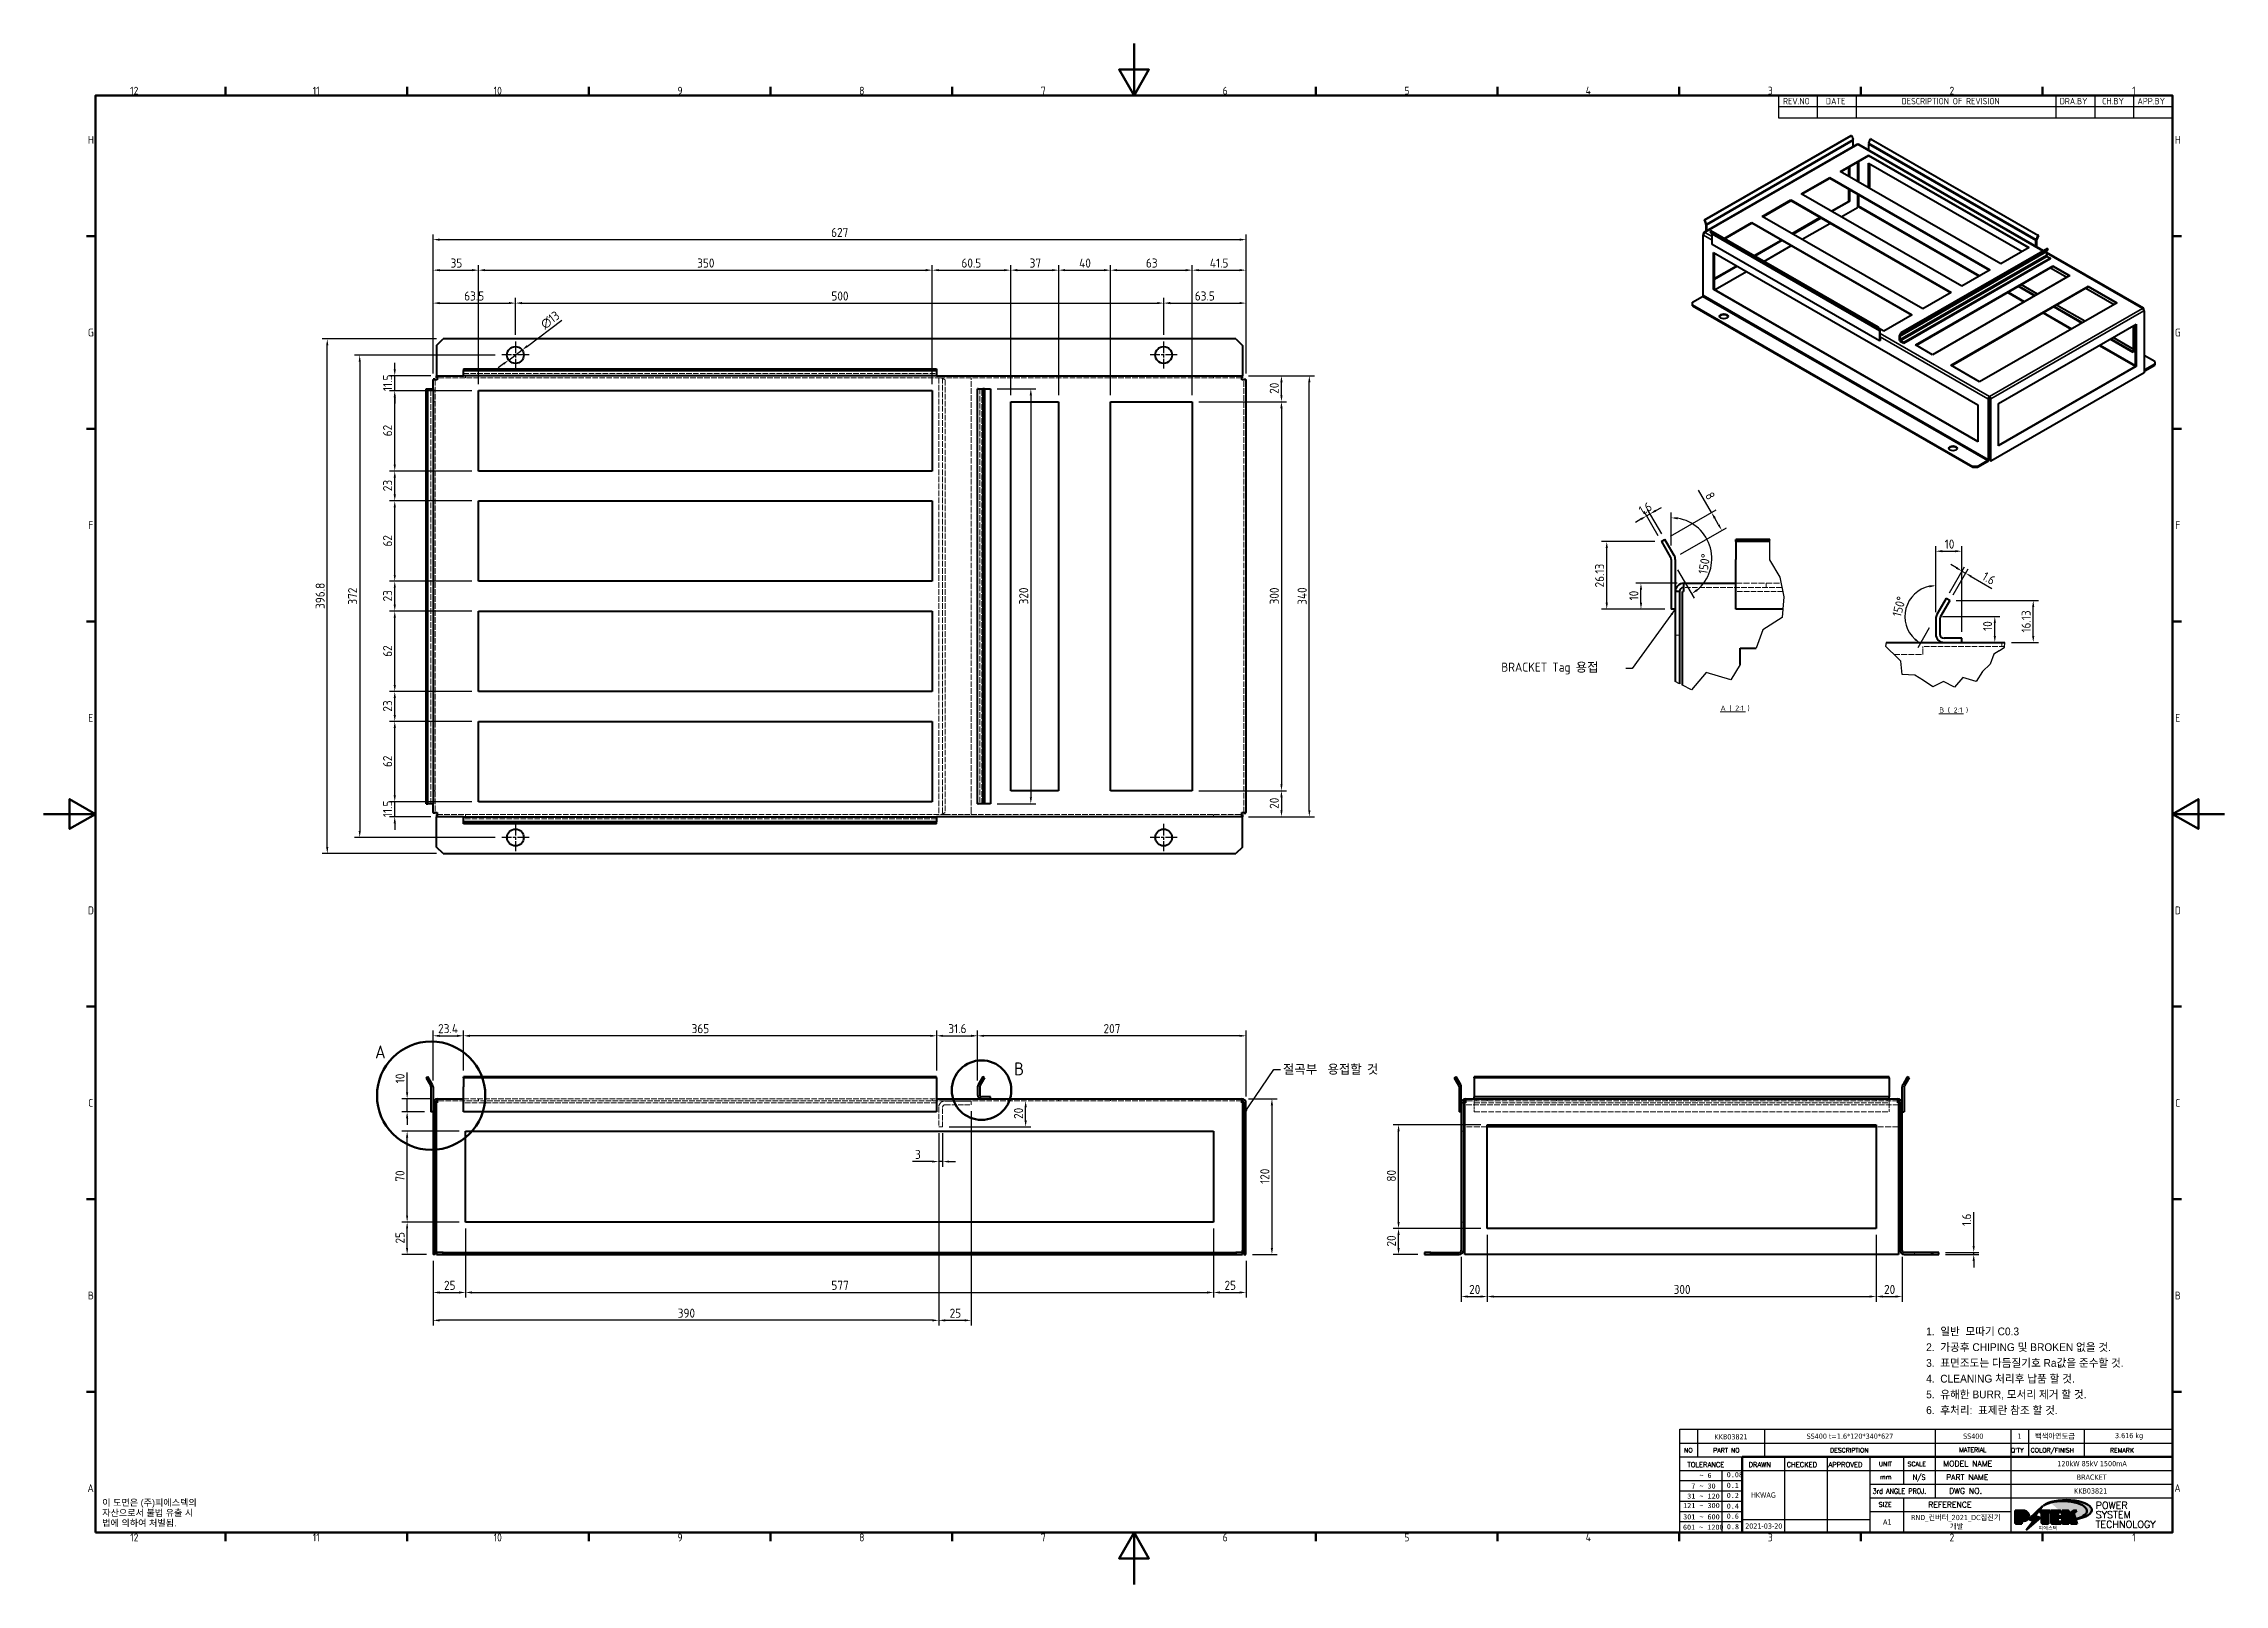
# Model space of a CAD drawing. Header units: millimetres. Extents: x 0 to 1682, y 0 to 1188.
import ezdxf
from ezdxf.enums import TextEntityAlignment as Align

# ---------------------------------------------------------------- set-up
doc = ezdxf.new("R2010")
doc.units = ezdxf.units.MM
doc.header["$LTSCALE"] = 2
doc.linetypes.add('CHAIN', pattern=[0.3543, 0.2362, -0.0295, 0.0591, -0.0295])
doc.linetypes.add('DASHED', pattern=[0.2067, 0.1654, -0.0413])
doc.layers.get('0').update_dxf_attribs({"color": 3, "lineweight": 25})
for name, color, linetype, lineweight in [('가려진 것(ISO)', 2, 'DASHED', 18), ('가시적인 것(ISO)', 3, 'Continuous', 40), ('가시적인 좁은 것(ISO)', 3, 'Continuous', 35), ('경계(ISO)', 7, 'Continuous', 70), ('기호(ISO)', 5, 'Continuous', 25), ('끊기 선(JIS)', 7, 'Continuous', 25), ('상세 경계(JIS)', 7, 'Continuous', 50), ('스케치 형상(ISO)', 7, 'Continuous', 25), ('제목(ISO)', 7, 'Continuous', 50), ('중심 표식(ISO)', 1, 'Continuous', 25), ('치수(ISO)', 7, 'Continuous', 25), ('해치(ISO)', 7, 'Continuous', 18)]:
    doc.layers.add(name, color=color, linetype=linetype, lineweight=lineweight)
doc.styles.add('HAN_291', font='')
doc.styles.add('HAN_370', font='', dxfattribs={"width": 2})
doc.styles.add('ISO Proportiona M2B', font='isocp.shx')
doc.styles.add('ISO Proportional', font='arial.ttf')
doc.styles.add('RC_284', font='ROMANC.shx')
doc.styles.add('RC_287', font='ROMANC.shx')
doc.styles.add('RC_292', font='ROMANC.shx')
doc.styles.add('ROMANT_294', font='romant.shx')
doc.styles.add('문자 텍스트_M2B', font='isocp.shx')
doc.styles.add('문자 텍스트_PSTEK_POSCO', font='isocp.shx')
doc.styles.add('부품번호텍스트_PSTEK_POSCO', font='isocp.shx')
doc.styles.add('치수 텍스트_PSTEK_POSCO', font='isocp.shx')
doc.styles.add('텍스트 스타일198', font='tahoma.ttf')
doc.styles.add('텍스트 스타일333', font='ROMANC.shx', dxfattribs={"width": 0.8})
doc.styles.add('텍스트 스타일512', font='isocp.shx')
doc.styles.get('HAN_291').set_extended_font_data('GulimChe')
doc.styles.get('HAN_370').set_extended_font_data('GulimChe')
doc.dimstyles.new('치수_PSTEK_POSCO', dxfattribs={"dimscale": 2, "dimtxt": 3.5, "dimasz": 2.5, "dimexe": 2, "dimexo": 2.5, "dimgap": 1, "dimtad": 1, "dimrnd": 1e-08, "dimdsep": 46, "dimtxsty": '치수 텍스트_PSTEK_POSCO', "dimcen": 0.09, "dimdle": 10, "dimclrd": 7, "dimclre": 7, "dimclrt": 2, "dimadec": 1, "dimazin": 2, "dimtfac": 1, "dimtmove": 0, "dimatfit": 3, "dimfxl": 0, "dimtolj": 1, "dimlwd": -1, "dimlwe": -1, "dimarcsym": 0})
doc.dimstyles.new('치수_PSTEK_POSCO$7', dxfattribs={"dimscale": 2, "dimtxt": 3.5, "dimasz": 2.5, "dimexe": 2, "dimexo": 2.5, "dimgap": 1, "dimtad": 1, "dimrnd": 1e-08, "dimdsep": 46, "dimtxsty": '치수 텍스트_PSTEK_POSCO', "dimcen": 0.09, "dimdle": 10, "dimclrd": 7, "dimclre": 7, "dimclrt": 2, "dimadec": 1, "dimazin": 2, "dimtfac": 1, "dimtmove": 0, "dimatfit": 3, "dimfxl": 0, "dimtolj": 1, "dimlwd": -1, "dimlwe": -1, "dimarcsym": 0})

msp = doc.modelspace()

# ---------------------------------------------------------------- texts
at = {"layer": '기호(ISO)', "color": 2, "char_height": 7, "attachment_point": 4, "style": '치수 텍스트_PSTEK_POSCO'}
for s, insert, width in [('{\\fISOCP|b0|i0;\\H7.0000;BRACKET Tag 용접  }', (1124.293, 706.173), 93.9702), ('{\\fISOCP|b0|i0;\\H7.0000;절곡부  용접할 것}', (955.911, 396.896), 84.96781)]:
    msp.add_mtext(s, dxfattribs=dict(at, insert=insert, width=width))
at = {"layer": '기호(ISO)', "color": 7, "char_height": 4, "attachment_point": 7, "style": '텍스트 스타일512'}
for s, insert in [('A ( 2:1 )', (1293.403, 673.245)), ('B ( 2:1 )', (1462.064, 671.754))]:
    msp.add_mtext(s, dxfattribs=dict(at, insert=insert))
at = {"layer": '기호(ISO)', "color": 2, "insert": (45.181, 54.925), "char_height": 5, "width": 78.61221, "attachment_point": 4, "line_spacing_factor": 0.944221, "style": '문자 텍스트_PSTEK_POSCO'}
msp.add_mtext('{\\fArial|b0|i0;\\H5.0000;이 도면은 (주)피에스텍의\\P자산으로서 불법 유출 시 \\P법에 의하여 처벌됨.}', dxfattribs=at)

# ---------------------------------------------------------------- blocks, each defined once
blk = doc.blocks.new('경계 Default Border')
at = {"layer": '경계(ISO)'}
for p, q in [((70.08, 574), (70.08, 577.4)), ((140.17, 574), (140.17, 577.4)), ((210.25, 574), (210.25, 577.4)), ((280.33, 574), (280.33, 577.4)), ((350.42, 574), (350.42, 577.4)), ((490.58, 574), (490.58, 577.4)), ((560.67, 574), (560.67, 577.4)), ((630.75, 574), (630.75, 577.4)), ((700.83, 574), (700.83, 577.4)), ((770.92, 574), (770.92, 577.4)), ((20, 519.75), (16.6, 519.75)), ((821, 519.75), (824.4, 519.75)), ((20, 445.5), (16.6, 445.5)), ((821, 445.5), (824.4, 445.5)), ((20, 371.25), (16.6, 371.25)), ((821, 371.25), (824.4, 371.25)), ((20, 222.75), (16.6, 222.75)), ((821, 222.75), (824.4, 222.75)), ((20, 148.5), (16.6, 148.5)), ((821, 148.5), (824.4, 148.5)), ((20, 74.25), (16.6, 74.25)), ((821, 74.25), (824.4, 74.25)), ((70.08, 20), (70.08, 16.6)), ((140.17, 20), (140.17, 16.6)), ((210.25, 20), (210.25, 16.6)), ((280.33, 20), (280.33, 16.6)), ((350.42, 20), (350.42, 16.6)), ((490.58, 20), (490.58, 16.6)), ((560.67, 20), (560.67, 16.6)), ((630.75, 20), (630.75, 16.6)), ((700.83, 20), (700.83, 16.6)), ((770.92, 20), (770.92, 16.6))]:
    blk.add_line(p, q, dxfattribs=at)
at = {"layer": '경계(ISO)', "flags": 128}
for points in [[(420.5, 594), (420.5, 574), (414.73, 584), (426.27, 584), (420.5, 574)], [(20, 20), (20, 574), (821, 574), (821, 20), (20, 20)], [(0, 297), (20, 297), (10, 302.77), (10, 291.23), (20, 297)], [(841, 297), (821, 297), (831, 302.77), (831, 291.23), (821, 297)], [(420.5, 0), (420.5, 20), (414.73, 10), (426.27, 10), (420.5, 20)]]:
    blk.add_lwpolyline(points, dxfattribs=at)
at = {"layer": '경계(ISO)', "color": 2, "char_height": 3, "attachment_point": 7, "style": '문자 텍스트_M2B'}
for s, insert in [('12', (33.36, 574.37)), ('11', (103.78, 574.4)), ('10', (173.53, 574.37)), ('9', (244.44, 574.37)), ('8', (314.52, 574.37)), ('7', (384.6, 574.39)), ('6', (454.69, 574.37)), ('5', (524.77, 574.37)), ('4', (594.68, 574.4)), ('3', (664.96, 574.37)), ('2', (735, 574.37)), ('1', (805.44, 574.4)), ('H', (17.08, 555.37)), ('H', (821.88, 555.37)), ('G', (17.08, 481.1)), ('G', (821.88, 481.1)), ('F', (17.24, 406.87)), ('F', (822.04, 406.87)), ('E', (17.24, 332.6)), ('E', (822.04, 332.6)), ('D', (17.08, 258.35)), ('D', (821.88, 258.35)), ('C', (17.24, 184.1)), ('C', (822.04, 184.1)), ('B', (17.08, 109.85)), ('B', (821.88, 109.85)), ('A', (16.91, 35.62)), ('A', (821.71, 35.62)), ('12', (33.36, 16.57)), ('11', (103.78, 16.6)), ('10', (173.53, 16.57)), ('9', (244.44, 16.57)), ('8', (314.52, 16.57)), ('7', (384.6, 16.59)), ('6', (454.69, 16.57)), ('5', (524.77, 16.57)), ('4', (594.68, 16.6)), ('3', (664.96, 16.57)), ('2', (735, 16.57)), ('1', (805.44, 16.6))]:
    blk.add_mtext(s, dxfattribs=dict(at, insert=insert))
blk = doc.blocks.new('제목 블록 PSTEK')
h = blk.add_hatch(color=1)
edge = h.paths.add_edge_path(flags=0)
edge.add_line((314.22, 19.61), (314.22, 17))
edge.add_line((314.22, 17), (314.35, 17))
edge.add_arc((314.35, 17.65), 0.651, 270, 360)
edge.add_line((315, 17.65), (315, 18.96))
edge.add_arc((314.35, 18.96), 0.651, 0, 90)
edge.add_line((314.35, 19.61), (314.22, 19.61))
edge = h.paths.add_edge_path()
edge.add_arc((314.98, 18.29), 1.97, 270, 450)
edge.add_line((314.98, 20.26), (311.77, 20.26))
edge.add_line((311.77, 20.26), (311.77, 15.34))
edge.add_line((311.77, 15.34), (314.22, 15.34))
edge.add_line((314.22, 15.34), (314.22, 16.32))
edge.add_line((314.22, 16.32), (314.98, 16.32))
h = blk.add_hatch(color=252)
edge = h.paths.add_edge_path()
edge.add_arc((314.98, 18.29), 1.97, 270, 406.82787)
edge.add_arc((315.16, 18.14), 1.97, -90, 53.56098, ccw=False)
edge.add_line((315.16, 16.17), (314.4, 16.17))
edge.add_line((314.4, 16.17), (314.4, 15.19))
edge.add_line((314.4, 15.19), (311.94, 15.19))
edge.add_line((311.94, 15.19), (311.94, 15.34))
edge.add_line((311.94, 15.34), (314.22, 15.34))
edge.add_line((314.22, 15.34), (314.22, 16.32))
edge.add_line((314.22, 16.32), (314.98, 16.32))
h = blk.add_hatch(color=252)
edge = h.paths.add_edge_path()
edge.add_line((314.4, 19.46), (314.53, 19.46))
edge.add_arc((314.53, 18.81), 0.651, 60.41893, 90, ccw=False)
edge.add_arc((314.35, 18.96), 0.651, 39.96992, 90)
edge.add_line((314.35, 19.61), (314.22, 19.61))
edge.add_line((314.22, 19.61), (314.22, 17))
edge.add_line((314.22, 17), (314.35, 17))
edge.add_arc((314.35, 17.65), 0.651, 270, 274.69308)
edge.add_line((314.4, 17), (314.4, 19.46))
for color, points in [(252, [(317.22, 17.06), (322.03, 21.63), (322.28, 21.94), (317.05, 16.98), (318.75, 16.19), (316, 12.72), (316.34, 13), (318.92, 16.27)]), (5, [(321.62, 17.42), (319.53, 18.25), (322.45, 22.02), (317.22, 17.06), (318.92, 16.27), (316.17, 12.8)]), (1, [(324.48, 19.61), (325.24, 19.61), (325.24, 20.26), (321.23, 20.26), (321.23, 19.61), (321.98, 19.61), (321.98, 15.34), (324.48, 15.34)]), (252, [(321.98, 19.61), (321.4, 19.61), (321.4, 19.46), (321.98, 19.46)]), (252, [(324.66, 19.46), (325.42, 19.46), (325.42, 20.11), (325.24, 20.11), (325.24, 19.61), (324.48, 19.61), (324.48, 15.34), (322.16, 15.34), (322.16, 15.19), (324.66, 15.19)]), (1, [(329.23, 20.26), (325.66, 20.26), (325.66, 15.34), (329.36, 15.34), (329.36, 15.99), (328.11, 15.99), (328.11, 17.56), (329.23, 17.56), (329.23, 18.26), (328.11, 18.26), (328.11, 19.61), (329.23, 19.61)]), (252, [(328.29, 19.46), (329.41, 19.46), (329.41, 20.11), (329.23, 20.11), (329.23, 19.61), (328.11, 19.61), (328.11, 18.26), (328.29, 18.26)]), (252, [(328.29, 17.42), (329.41, 17.42), (329.41, 18.11), (329.23, 18.11), (329.23, 17.56), (328.11, 17.56), (328.11, 15.99), (328.29, 15.99)]), (1, [(332.33, 20.26), (329.86, 20.26), (329.86, 15.34), (332.33, 15.34), (332.33, 17.43), (333.07, 15.34), (335.49, 15.34), (334.25, 19.31), (335.44, 20.26), (334.31, 20.26), (332.33, 19)]), (252, [(332.51, 16.93), (332.33, 17.43), (332.33, 15.34), (330.04, 15.34), (330.04, 15.19), (332.51, 15.19)]), (252, [(332.51, 20.11), (332.33, 20.11), (332.33, 19), (332.51, 19.11)]), (252, [(335.62, 20.11), (335.25, 20.11), (334.25, 19.31), (335.49, 15.34), (333.2, 15.34), (333.25, 15.19), (335.66, 15.19), (334.43, 19.16)]), (252, [(329.54, 15.85), (329.36, 15.85), (329.36, 15.34), (325.83, 15.34), (325.83, 15.19), (329.54, 15.19)])]:
    blk.add_hatch(color=color).paths.add_polyline_path(points)
at = {"layer": '해치(ISO)', "true_color": 0x27d1fc}
h = blk.add_hatch(color=140, dxfattribs=at)
edge = h.paths.add_edge_path()
edge.add_ellipse((330.37, 20.16), major_axis=(9.1, 0), ratio=0.40699, start_angle=301.30985, end_angle=507.74369)
edge.add_ellipse((331.53, 20.46), major_axis=(-9.82, 0), ratio=0.39426, start_angle=111.51207, end_angle=334.47025, ccw=False)
edge.add_line((335.14, 16.86), (335.1, 16.99))
at = {"color": 180}
for p, q in [((182.48, 11.79), (182.48, 51.57)), ((182.48, 51.57), (372.48, 51.57)), ((189.27, 51.57), (189.27, 41.01)), ((215.22, 41.01), (215.22, 51.57)), ((280.88, 51.57), (280.88, 41.01)), ((310.09, 51.57), (310.09, 41.01)), ((316.9, 51.57), (316.9, 41.01)), ((338.46, 51.57), (338.46, 41.01)), ((372.48, 51.57), (372.48, 11.79)), ((182.48, 46.29), (372.48, 46.29)), ((182.48, 41.01), (206.45, 41.01)), ((182.48, 35.73), (206.45, 35.73)), ((198.86, 12.03), (198.86, 35.73)), ((206.45, 35.73), (372.48, 35.73)), ((222.94, 11.79), (222.94, 41.01)), ((239.43, 11.79), (239.43, 41.01)), ((255.92, 11.79), (255.92, 41.01)), ((268.69, 41.01), (268.69, 30.45)), ((280.88, 41.01), (280.88, 25.17)), ((310.09, 41.01), (310.09, 11.79)), ((182.48, 31.78), (206.45, 31.78)), ((182.48, 27.83), (206.45, 27.83)), ((255.92, 30.45), (372.48, 30.45)), ((182.48, 23.88), (206.45, 23.88)), ((182.48, 19.93), (206.45, 19.93)), ((255.92, 25.17), (372.48, 25.17)), ((255.92, 19.89), (310.09, 19.89)), ((268.69, 25.17), (268.69, 11.79)), ((182.48, 15.98), (206.45, 15.98)), ((182.48, 11.79), (372.48, 11.79)), ((206.45, 16.74), (255.92, 16.74))]:
    blk.add_line(p, q, dxfattribs=at)
at = {"color": 7, "lineweight": 50}
for p, q in [((206.45, 11.79), (206.45, 41.01)), ((206.45, 41.01), (372.48, 41.01))]:
    blk.add_line(p, q, dxfattribs=at)
at = {"color": 7}
for p, q in [((314.98, 20.26), (311.77, 20.26)), ((311.77, 20.26), (311.77, 15.34)), ((314.98, 20.26), (311.77, 20.26)), ((311.77, 20.26), (311.77, 15.34)), ((314.22, 17), (314.22, 19.61)), ((314.22, 19.61), (314.35, 19.61)), ((314.35, 19.61), (314.22, 19.61)), ((314.22, 19.61), (314.22, 17)), ((314.22, 17), (314.22, 19.61)), ((314.22, 19.61), (314.35, 19.61)), ((314.35, 17), (314.22, 17)), ((314.22, 17), (314.35, 17)), ((314.35, 17), (314.22, 17)), ((314.4, 19.46), (314.53, 19.46)), ((314.4, 17), (314.4, 19.46)), ((315, 18.96), (315, 17.65)), ((315, 18.96), (315, 17.65)), ((316.17, 12.8), (321.62, 17.42)), ((322.28, 21.94), (317.05, 16.98)), ((317.05, 16.98), (318.75, 16.19)), ((322.45, 22.02), (317.22, 17.06)), ((317.22, 17.06), (322.03, 21.63)), ((318.92, 16.27), (317.22, 17.06)), ((317.22, 17.06), (318.92, 16.27)), ((319.53, 18.25), (322.45, 22.02)), ((321.62, 17.42), (319.53, 18.25)), ((325.24, 20.26), (321.23, 20.26)), ((321.23, 20.26), (321.23, 19.61)), ((325.24, 20.26), (321.23, 20.26)), ((321.23, 20.26), (321.23, 19.61)), ((321.23, 19.61), (321.98, 19.61)), ((321.23, 19.61), (321.98, 19.61)), ((321.4, 19.61), (321.4, 19.46)), ((321.98, 19.61), (321.4, 19.61)), ((321.4, 19.46), (321.98, 19.46)), ((321.98, 19.61), (321.98, 15.34)), ((321.98, 19.46), (321.98, 19.61)), ((321.98, 19.61), (321.98, 15.34)), ((322.03, 21.63), (322.28, 21.94)), ((324.48, 19.61), (325.24, 19.61)), ((324.48, 15.34), (324.48, 19.61)), ((325.24, 19.61), (324.48, 19.61)), ((324.48, 19.61), (324.48, 15.34)), ((324.48, 19.61), (325.24, 19.61)), ((324.48, 15.34), (324.48, 19.61)), ((324.66, 19.46), (325.42, 19.46)), ((324.66, 15.19), (324.66, 19.46)), ((325.24, 19.61), (325.24, 20.26)), ((325.24, 19.61), (325.24, 20.26)), ((325.42, 20.11), (325.24, 20.11)), ((325.24, 20.11), (325.24, 19.61)), ((325.42, 19.46), (325.42, 20.11)), ((329.23, 20.26), (325.66, 20.26)), ((325.66, 20.26), (325.66, 15.34)), ((325.66, 20.26), (325.66, 15.34)), ((329.23, 20.26), (325.66, 20.26)), ((328.11, 18.26), (328.11, 19.61)), ((328.11, 19.61), (329.23, 19.61)), ((329.23, 19.61), (328.11, 19.61)), ((328.11, 19.61), (328.11, 18.26)), ((328.11, 18.26), (328.11, 19.61)), ((328.11, 19.61), (329.23, 19.61)), ((329.23, 18.26), (328.11, 18.26)), ((328.11, 18.26), (328.29, 18.26)), ((329.23, 18.26), (328.11, 18.26)), ((328.11, 17.56), (329.23, 17.56)), ((328.11, 15.99), (328.11, 17.56)), ((329.23, 17.56), (328.11, 17.56)), ((328.11, 17.56), (328.11, 15.99)), ((328.11, 17.56), (329.23, 17.56)), ((328.11, 15.99), (328.11, 17.56)), ((328.29, 18.26), (328.29, 19.46)), ((328.29, 19.46), (329.41, 19.46)), ((328.29, 15.99), (328.29, 17.42)), ((328.29, 17.42), (329.41, 17.42)), ((329.23, 19.61), (329.23, 20.26)), ((329.23, 19.61), (329.23, 20.26)), ((329.41, 20.11), (329.23, 20.11)), ((329.23, 20.11), (329.23, 19.61)), ((329.23, 17.56), (329.23, 18.26)), ((329.23, 17.56), (329.23, 18.26)), ((329.41, 18.11), (329.23, 18.11)), ((329.23, 18.11), (329.23, 17.56)), ((329.41, 19.46), (329.41, 20.11)), ((329.41, 17.42), (329.41, 18.11)), ((332.33, 20.26), (329.86, 20.26)), ((329.86, 20.26), (329.86, 15.34)), ((329.86, 20.26), (329.86, 15.34)), ((332.33, 20.26), (329.86, 20.26)), ((334.31, 20.26), (332.33, 19)), ((332.33, 19), (332.33, 20.26)), ((334.31, 20.26), (332.33, 19)), ((332.33, 19), (332.33, 20.26)), ((332.51, 20.11), (332.33, 20.11)), ((332.33, 20.11), (332.33, 19)), ((332.33, 19), (332.51, 19.11)), ((332.33, 17.43), (333.07, 15.34)), ((332.33, 15.34), (332.33, 17.43)), ((332.51, 16.93), (332.33, 17.43)), ((332.33, 17.43), (332.33, 15.34)), ((332.33, 17.43), (333.07, 15.34)), ((332.33, 15.34), (332.33, 17.43)), ((332.51, 19.11), (332.51, 20.11)), ((332.51, 15.19), (332.51, 16.93)), ((334.25, 19.31), (335.44, 20.26)), ((334.25, 19.31), (335.44, 20.26)), ((335.25, 20.11), (334.25, 19.31)), ((335.49, 15.34), (334.25, 19.31)), ((334.25, 19.31), (335.49, 15.34)), ((335.49, 15.34), (334.25, 19.31)), ((335.44, 20.26), (334.31, 20.26)), ((335.44, 20.26), (334.31, 20.26)), ((334.43, 19.16), (335.62, 20.11)), ((335.66, 15.19), (334.43, 19.16)), ((335.62, 20.11), (335.25, 20.11)), ((345.04, 17.5), (344.99, 17.69)), ((311.77, 15.34), (314.22, 15.34)), ((311.77, 15.34), (314.22, 15.34)), ((314.22, 15.34), (311.94, 15.34)), ((311.94, 15.34), (311.94, 15.19)), ((311.94, 15.19), (314.4, 15.19)), ((314.22, 16.32), (314.98, 16.32)), ((314.22, 15.34), (314.22, 16.32)), ((314.98, 16.32), (314.22, 16.32)), ((314.22, 16.32), (314.22, 15.34)), ((314.22, 16.32), (314.98, 16.32)), ((314.22, 15.34), (314.22, 16.32)), ((314.4, 16.17), (315.16, 16.17)), ((314.4, 15.19), (314.4, 16.17)), ((318.75, 16.19), (316, 12.72)), ((316, 12.72), (316.34, 13)), ((318.92, 16.27), (316.17, 12.8)), ((316.34, 13), (318.92, 16.27)), ((321.98, 15.34), (324.48, 15.34)), ((321.98, 15.34), (324.48, 15.34)), ((324.48, 15.34), (322.16, 15.34)), ((322.16, 15.34), (322.16, 15.19)), ((322.16, 15.19), (324.66, 15.19)), ((325.66, 15.34), (329.36, 15.34)), ((325.66, 15.34), (329.36, 15.34)), ((329.36, 15.34), (325.83, 15.34)), ((325.83, 15.34), (325.83, 15.19)), ((325.83, 15.19), (329.54, 15.19)), ((329.36, 15.99), (328.11, 15.99)), ((328.11, 15.99), (328.29, 15.99)), ((329.36, 15.99), (328.11, 15.99)), ((329.36, 15.34), (329.36, 15.99)), ((329.36, 15.34), (329.36, 15.99)), ((329.54, 15.85), (329.36, 15.85)), ((329.36, 15.85), (329.36, 15.34)), ((329.54, 15.19), (329.54, 15.85)), ((329.86, 15.34), (332.33, 15.34)), ((329.86, 15.34), (332.33, 15.34)), ((332.33, 15.34), (330.04, 15.34)), ((330.04, 15.34), (330.04, 15.19)), ((330.04, 15.19), (332.51, 15.19)), ((333.07, 15.34), (335.49, 15.34)), ((333.07, 15.34), (335.49, 15.34)), ((335.49, 15.34), (333.2, 15.34)), ((333.2, 15.34), (333.25, 15.19)), ((333.25, 15.19), (335.66, 15.19))]:
    blk.add_line(p, q, dxfattribs=at)
at = {"color": 1}
for p, q in [((314.98, 20.26), (311.77, 20.26)), ((311.77, 20.26), (311.77, 15.34)), ((314.22, 17), (314.22, 19.61)), ((314.22, 19.61), (314.35, 19.61)), ((314.35, 17), (314.22, 17)), ((315, 18.96), (315, 17.65)), ((325.24, 20.26), (321.23, 20.26)), ((321.23, 20.26), (321.23, 19.61)), ((321.23, 19.61), (321.98, 19.61)), ((321.98, 19.61), (321.98, 15.34)), ((324.48, 19.61), (325.24, 19.61)), ((324.48, 15.34), (324.48, 19.61)), ((325.24, 19.61), (325.24, 20.26)), ((329.23, 20.26), (325.66, 20.26)), ((325.66, 20.26), (325.66, 15.34)), ((328.11, 18.26), (328.11, 19.61)), ((328.11, 19.61), (329.23, 19.61)), ((329.23, 18.26), (328.11, 18.26)), ((328.11, 17.56), (329.23, 17.56)), ((328.11, 15.99), (328.11, 17.56)), ((329.23, 19.61), (329.23, 20.26)), ((329.23, 17.56), (329.23, 18.26)), ((332.33, 20.26), (329.86, 20.26)), ((329.86, 20.26), (329.86, 15.34)), ((334.31, 20.26), (332.33, 19)), ((332.33, 19), (332.33, 20.26)), ((332.33, 17.43), (333.07, 15.34)), ((332.33, 15.34), (332.33, 17.43)), ((334.25, 19.31), (335.44, 20.26)), ((335.49, 15.34), (334.25, 19.31)), ((335.44, 20.26), (334.31, 20.26)), ((311.77, 15.34), (314.22, 15.34)), ((314.22, 16.32), (314.98, 16.32)), ((314.22, 15.34), (314.22, 16.32)), ((321.98, 15.34), (324.48, 15.34)), ((325.66, 15.34), (329.36, 15.34)), ((329.36, 15.99), (328.11, 15.99)), ((329.36, 15.34), (329.36, 15.99)), ((329.86, 15.34), (332.33, 15.34)), ((333.07, 15.34), (335.49, 15.34))]:
    blk.add_line(p, q, dxfattribs=at)
at = {"color": 5}
for p, q in [((316.17, 12.8), (321.62, 17.42)), ((322.45, 22.02), (317.22, 17.06)), ((317.22, 17.06), (318.92, 16.27)), ((319.53, 18.25), (322.45, 22.02)), ((321.62, 17.42), (319.53, 18.25)), ((318.92, 16.27), (316.17, 12.8))]:
    blk.add_line(p, q, dxfattribs=at)
at = {"color": 7}
for centre, radius, start, end in [((314.35, 18.96), 0.651, 0, 90), ((314.35, 18.96), 0.651, 39.96992, 90), ((314.35, 18.96), 0.651, 0, 90), ((314.35, 17.65), 0.651, 270, 0), ((314.35, 17.65), 0.651, 270, 0), ((314.35, 17.65), 0.651, 270, 274.69308), ((314.53, 18.81), 0.651, 60.41893, 90), ((314.98, 18.29), 1.97, 270, 90), ((314.98, 18.29), 1.97, 270, 90), ((314.98, 18.29), 1.97, 270, 46.82787), ((315.16, 18.14), 1.97, 270, 53.56098)]:
    blk.add_arc(centre, radius, start, end, dxfattribs=at)
at = {"color": 1}
for centre, radius, start, end in [((314.35, 18.96), 0.651, 0, 90), ((314.35, 17.65), 0.651, 270, 0), ((314.98, 18.29), 1.97, 270, 90)]:
    blk.add_arc(centre, radius, start, end, dxfattribs=at)
at = {"layer": '제목(ISO)', "lineweight": 18}
blk.add_line((182.48, 35.73), (182.48, 11.79), dxfattribs=at)
at = {"layer": '제목(ISO)'}
for p, q in [((314.98, 20.26), (311.77, 20.26)), ((311.77, 20.26), (311.77, 15.34)), ((314.22, 17), (314.22, 19.61)), ((314.22, 19.61), (314.35, 19.61)), ((314.35, 19.61), (314.22, 19.61)), ((314.22, 19.61), (314.22, 17)), ((314.35, 17), (314.22, 17)), ((314.22, 17), (314.35, 17)), ((314.4, 19.46), (314.53, 19.46)), ((314.4, 17), (314.4, 19.46)), ((315, 18.96), (315, 17.65)), ((316.17, 12.8), (321.62, 17.42)), ((322.28, 21.94), (317.05, 16.98)), ((317.05, 16.98), (318.75, 16.19)), ((322.45, 22.02), (317.22, 17.06)), ((317.22, 17.06), (322.03, 21.63)), ((317.22, 17.06), (318.92, 16.27)), ((318.92, 16.27), (317.22, 17.06)), ((319.53, 18.25), (322.45, 22.02)), ((321.62, 17.42), (319.53, 18.25)), ((325.24, 20.26), (321.23, 20.26)), ((321.23, 20.26), (321.23, 19.61)), ((321.23, 19.61), (321.98, 19.61)), ((321.98, 19.61), (321.4, 19.61)), ((321.4, 19.61), (321.4, 19.46)), ((321.4, 19.46), (321.98, 19.46)), ((321.98, 19.61), (321.98, 15.34)), ((321.98, 19.46), (321.98, 19.61)), ((322.03, 21.63), (322.28, 21.94)), ((324.48, 19.61), (325.24, 19.61)), ((324.48, 15.34), (324.48, 19.61)), ((325.24, 19.61), (324.48, 19.61)), ((324.48, 19.61), (324.48, 15.34)), ((324.66, 19.46), (325.42, 19.46)), ((324.66, 15.19), (324.66, 19.46)), ((325.24, 19.61), (325.24, 20.26)), ((325.42, 20.11), (325.24, 20.11)), ((325.24, 20.11), (325.24, 19.61)), ((325.42, 19.46), (325.42, 20.11)), ((329.23, 20.26), (325.66, 20.26)), ((325.66, 20.26), (325.66, 15.34)), ((328.11, 18.26), (328.11, 19.61)), ((328.11, 19.61), (329.23, 19.61)), ((329.23, 19.61), (328.11, 19.61)), ((328.11, 19.61), (328.11, 18.26)), ((329.23, 18.26), (328.11, 18.26)), ((328.11, 18.26), (328.29, 18.26)), ((328.11, 15.99), (328.11, 17.56)), ((328.11, 17.56), (329.23, 17.56)), ((329.23, 17.56), (328.11, 17.56)), ((328.11, 17.56), (328.11, 15.99)), ((328.29, 19.46), (329.41, 19.46)), ((328.29, 18.26), (328.29, 19.46)), ((328.29, 17.42), (329.41, 17.42)), ((328.29, 15.99), (328.29, 17.42)), ((329.23, 19.61), (329.23, 20.26)), ((329.41, 20.11), (329.23, 20.11)), ((329.23, 20.11), (329.23, 19.61)), ((329.23, 17.56), (329.23, 18.26)), ((329.41, 18.11), (329.23, 18.11)), ((329.23, 18.11), (329.23, 17.56)), ((329.41, 19.46), (329.41, 20.11)), ((329.41, 17.42), (329.41, 18.11)), ((332.33, 20.26), (329.86, 20.26)), ((329.86, 20.26), (329.86, 15.34)), ((334.31, 20.26), (332.33, 19)), ((332.33, 19), (332.33, 20.26)), ((332.51, 20.11), (332.33, 20.11)), ((332.33, 20.11), (332.33, 19)), ((332.33, 19), (332.51, 19.11)), ((332.33, 15.34), (332.33, 17.43)), ((332.33, 17.43), (333.07, 15.34)), ((332.51, 16.93), (332.33, 17.43)), ((332.33, 17.43), (332.33, 15.34)), ((332.51, 19.11), (332.51, 20.11)), ((332.51, 15.19), (332.51, 16.93)), ((334.25, 19.31), (335.44, 20.26)), ((335.25, 20.11), (334.25, 19.31)), ((335.49, 15.34), (334.25, 19.31)), ((334.25, 19.31), (335.49, 15.34)), ((335.44, 20.26), (334.31, 20.26)), ((334.43, 19.16), (335.62, 20.11)), ((335.66, 15.19), (334.43, 19.16)), ((335.62, 20.11), (335.25, 20.11)), ((311.77, 15.34), (314.22, 15.34)), ((314.22, 15.34), (311.94, 15.34)), ((311.94, 15.34), (311.94, 15.19)), ((311.94, 15.19), (314.4, 15.19)), ((314.22, 15.34), (314.22, 16.32)), ((314.22, 16.32), (314.98, 16.32)), ((314.98, 16.32), (314.22, 16.32)), ((314.22, 16.32), (314.22, 15.34)), ((314.4, 15.19), (314.4, 16.17)), ((314.4, 16.17), (315.16, 16.17)), ((318.75, 16.19), (316, 12.72)), ((316, 12.72), (316.34, 13)), ((318.92, 16.27), (316.17, 12.8)), ((316.34, 13), (318.92, 16.27)), ((321.98, 15.34), (324.48, 15.34)), ((324.48, 15.34), (322.16, 15.34)), ((322.16, 15.34), (322.16, 15.19)), ((322.16, 15.19), (324.66, 15.19)), ((325.66, 15.34), (329.36, 15.34)), ((329.36, 15.34), (325.83, 15.34)), ((325.83, 15.34), (325.83, 15.19)), ((325.83, 15.19), (329.54, 15.19)), ((329.36, 15.99), (328.11, 15.99)), ((328.11, 15.99), (328.29, 15.99)), ((329.36, 15.34), (329.36, 15.99)), ((329.54, 15.85), (329.36, 15.85)), ((329.36, 15.85), (329.36, 15.34)), ((329.54, 15.19), (329.54, 15.85)), ((329.86, 15.34), (332.33, 15.34)), ((332.33, 15.34), (330.04, 15.34)), ((330.04, 15.34), (330.04, 15.19)), ((330.04, 15.19), (332.51, 15.19)), ((333.07, 15.34), (335.49, 15.34)), ((335.49, 15.34), (333.2, 15.34)), ((333.2, 15.34), (333.25, 15.19)), ((333.25, 15.19), (335.66, 15.19))]:
    blk.add_line(p, q, dxfattribs=at)
at = {"layer": '제목(ISO)', "color": 4}
blk.add_line((335.14, 16.86), (335.1, 16.99), dxfattribs=at)
at = {"layer": '제목(ISO)'}
for centre, radius, start, end in [((314.35, 18.96), 0.651, 0, 90), ((314.35, 18.96), 0.651, 39.96992, 90), ((314.35, 17.65), 0.651, 270, 0), ((314.35, 17.65), 0.651, 270, 274.69308), ((314.53, 18.81), 0.651, 60.41893, 90), ((314.98, 18.29), 1.97, 46.82787, 90), ((314.98, 18.29), 1.97, 270, 46.82787), ((314.98, 18.29), 1.97, 270, 46.82787), ((315.16, 18.14), 1.97, 270, 53.56098)]:
    blk.add_arc(centre, radius, start, end, dxfattribs=at)
at = {"layer": '제목(ISO)', "color": 4}
for centre, major_axis, ratio, start_param, end_param in [((331.53, 20.46), (9.82, 0), 0.39426, 5.087845, 8.9792), ((330.37, 20.16), (9.1, 0), 0.40699, 5.258849, 8.861799)]:
    blk.add_ellipse(centre, major_axis=major_axis, ratio=ratio, start_param=start_param, end_param=end_param, dxfattribs=at)
at = {"color": 2}
for s, height, style, p in [('NO', 1.742, 'RC_284', (184.14, 42.62)), ('PART NO', 1.742, 'RC_284', (195.34, 42.62)), ('DESCRIPTION', 1.7424, 'RC_284', (240.4, 42.62)), ("Q'TY", 1.742, 'RC_284', (310.14, 42.62)), ('COLOR/FINISH', 1.7424, 'RC_284', (317.77, 42.62)), ('REMARK', 1.742, 'RC_284', (348.35, 42.62)), (' TOLERANCE', 1.9, 'RC_287', (184.09, 37.01)), ('    ~ 6', 2, 'HAN_291', (183.77, 32.82)), ('0.08', 2, 'HAN_291', (200.55, 33.1)), ('DRAWN', 1.9, 'RC_287', (208.98, 37.01)), ('CHECKED', 1.9, 'RC_287', (223.69, 37.01)), ('APPROVED', 1.9, 'RC_287', (239.78, 37.01)), ('UNIT', 1.742, 'RC_284', (259.17, 37.34)), ('SCALE', 1.742, 'RC_284', (270.29, 37.34)), ('MODEL NAME', 2.178, 'RC_292', (284.1, 37.25)), ('PART NAME', 2.178, 'RC_292', (285.14, 32.03)), (' 31 ~ 120', 2, 'HAN_291', (183.77, 24.83)), ('  7 ~ 30', 2, 'HAN_291', (183.77, 28.71)), ('0.1', 2, 'HAN_291', (200.55, 28.99)), ('0.2', 2, 'HAN_291', (200.55, 25.11)), ('mm', 1.742, 'RC_284', (259.65, 32.35)), (' DWG NO.', 2.178, 'RC_292', (284.81, 26.75)), ('301 ~ 600', 2, 'HAN_291', (183.77, 16.83)), ('121 ~ 300', 2, 'HAN_291', (183.77, 21.21)), ('0.4', 2, 'HAN_291', (200.55, 21)), ('0.6', 2, 'HAN_291', (200.55, 17.12)), ('SIZE', 1.742, 'RC_284', (259.17, 21.69)), ('REFERENCE', 2.178, 'RC_292', (278.27, 21.43)), ('601 ~ 1200', 2, 'HAN_291', (183.68, 12.85)), ('0.8', 2, 'HAN_291', (200.61, 13.06))]:
    blk.add_text(s, height=height, dxfattribs=dict(at, style=style)).set_placement(p)
at = {"color": 2, "style": 'RC_284'}
blk.add_text('MATERIAL', height=1.742, dxfattribs=at).set_placement((295.48, 43.65), align=Align.MIDDLE_CENTER)
at = {"color": 7, "style": '텍스트 스타일333', "width": 0.8}
blk.add_text('N/S', height=2, dxfattribs=at).set_placement((274.78, 33.09), align=Align.MIDDLE_CENTER)
at = {"color": 2, "style": '텍스트 스타일333', "width": 0.8}
blk.add_text('3rd ANGLE PROJ.', height=2, dxfattribs=at).set_placement((256.84, 26.76))
at = {"color": 7, "style": 'ROMANT_294'}
for s, p in [('POWER', (342.83, 20.97)), ('SYSTEM', (342.83, 17.33)), ('TECHNOLOGY', (342.83, 13.57))]:
    blk.add_text(s, height=2.7, dxfattribs=at).set_placement(p)
at = {"color": 7, "insert": (320.85, 14.21), "char_height": 1.4, "attachment_point": 1, "line_spacing_factor": 0.332, "style": 'HAN_370'}
blk.add_mtext('\\fHY견고딕|b0|i0;\\H1.4000;피에스텍', dxfattribs=at)
at = {"layer": '제목(ISO)', "style": '텍스트 스타일198'}
for tag, p in [('부품_번호_001', (195.85, 47.68)), ('설명_001', (231.35, 47.92)), ('재질_001', (291.7, 47.93)), ("3._Q'TY_001", (312.71, 47.92)), ('4._COLOR_001', (319.44, 47.95)), ('질량\\P3;_001', (350.3, 48.16)), ('1._MODEL_NAME_001', (328.05, 37.34)), ('제목_001', (335.53, 32.12)), ('설계자_001', (209.94, 25.23)), ('부품_번호_001', (334.51, 26.81)), ('시트_크기_001', (260.84, 14.83)), ('프로젝트_001', (271.63, 16.57)), ('작성_날짜_001', (207.67, 13.27)), ('프로젝트_002', (286.64, 13.15))]:
    blk.add_attdef(tag, p, '', height=2, dxfattribs=at)
for tag, p in [('점검자', (231.18, 26.23)), ('엔지니어링_승인자', (247.67, 26.23)), ('점검_날짜', (231.18, 14.27)), ('엔지니어링_승인_날짜', (247.67, 14.27))]:
    blk.add_attdef(tag, text='', height=2, dxfattribs=at).set_placement(p, align=Align.MIDDLE_CENTER)
blk = doc.blocks.new('리비전 내역')
at = {"layer": '기호(ISO)'}
for p, q in [((669, 574), (821, 574)), ((669, 574), (669, 569.72)), ((684, 574), (684, 569.72)), ((699, 574), (699, 569.72)), ((776, 574), (776, 569.72)), ((791, 574), (791, 569.72)), ((806, 574), (806, 569.72)), ((821, 574), (821, 569.72)), ((669, 569.72), (821, 569.72)), ((669, 569.72), (669, 565.44)), ((669, 565.44), (821, 565.44)), ((684, 569.72), (684, 565.44)), ((699, 569.72), (699, 565.44)), ((776, 569.72), (776, 565.44)), ((791, 569.72), (791, 565.44)), ((806, 569.72), (806, 565.44)), ((821, 569.72), (821, 565.44))]:
    blk.add_line(p, q, dxfattribs=at)
at = {"layer": '기호(ISO)', "color": 2, "char_height": 2.5, "attachment_point": 7, "style": 'ISO Proportiona M2B'}
for s, insert in [('REV.NO', (670.79, 570.58)), ('DATE', (687.31, 570.58)), ('DESCRIPTION OF REVISION', (716.51, 570.58)), ('DRA.BY', (777.48, 570.58)), ('CH.BY', (793.86, 570.58)), ('APP.BY', (807.48, 570.58))]:
    blk.add_mtext(s, dxfattribs=dict(at, insert=insert))
blk = doc.blocks.new('*D22')
at = {"layer": 'Defpoints', "color": 0, "transparency": 16777216}
for p in [(363.9, 987.9), (363.9, 958.4), (300.4, 928.7)]:
    blk.add_point(p, dxfattribs=at)
at = {"layer": '치수(ISO)', "color": 7, "transparency": 16777216}
for p, q in [((300.4, 933.7), (300.4, 991.9)), ((305.4, 987.9), (358.9, 987.9)), ((363.9, 963.4), (363.9, 991.9))]:
    blk.add_line(p, q, dxfattribs=at)
for points in [[(305.4, 988.8), (305.4, 987.1), (300.4, 987.9)], [(358.9, 988.8), (358.9, 987.1), (363.9, 987.9)]]:
    blk.add_solid(points, dxfattribs=at)
at = {"layer": '치수(ISO)', "color": 2, "transparency": 16777216, "insert": (324.4, 993.4), "char_height": 7, "attachment_point": 4, "style": '치수 텍스트_PSTEK_POSCO'}
blk.add_mtext('\\A1;63.5', dxfattribs=at)
blk = doc.blocks.new('*D23')
at = {"layer": 'Defpoints', "color": 0, "transparency": 16777216}
for p in [(863.9, 987.9), (363.9, 958.4), (863.9, 958.4)]:
    blk.add_point(p, dxfattribs=at)
at = {"layer": '치수(ISO)', "color": 7, "transparency": 16777216}
for p, q in [((363.9, 963.4), (363.9, 991.9)), ((368.9, 987.9), (858.9, 987.9)), ((863.9, 963.4), (863.9, 991.9))]:
    blk.add_line(p, q, dxfattribs=at)
for points in [[(368.9, 988.8), (368.9, 987.1), (363.9, 987.9)], [(858.9, 988.8), (858.9, 987.1), (863.9, 987.9)]]:
    blk.add_solid(points, dxfattribs=at)
at = {"layer": '치수(ISO)', "color": 2, "transparency": 16777216, "insert": (607.6, 993.4), "char_height": 7, "attachment_point": 4, "style": '치수 텍스트_PSTEK_POSCO'}
blk.add_mtext('\\A1;500', dxfattribs=at)
blk = doc.blocks.new('*D24')
at = {"layer": 'Defpoints', "color": 0, "transparency": 16777216}
for p in [(927.4, 987.9), (863.9, 958.4), (927.4, 928.7)]:
    blk.add_point(p, dxfattribs=at)
at = {"layer": '치수(ISO)', "color": 7, "transparency": 16777216}
for p, q in [((863.9, 963.4), (863.9, 991.9)), ((868.9, 987.9), (922.4, 987.9)), ((927.4, 933.7), (927.4, 991.9))]:
    blk.add_line(p, q, dxfattribs=at)
for points in [[(868.9, 988.8), (868.9, 987.1), (863.9, 987.9)], [(922.4, 988.8), (922.4, 987.1), (927.4, 987.9)]]:
    blk.add_solid(points, dxfattribs=at)
at = {"layer": '치수(ISO)', "color": 2, "transparency": 16777216, "insert": (887.9, 993.4), "char_height": 7, "attachment_point": 4, "style": '치수 텍스트_PSTEK_POSCO'}
blk.add_mtext('\\A1;63.5', dxfattribs=at)
blk = doc.blocks.new('*D25')
at = {"layer": 'Defpoints', "color": 0, "transparency": 16777216}
for p in [(927.4, 1036.9), (300.4, 928.7), (927.4, 928.7)]:
    blk.add_point(p, dxfattribs=at)
at = {"layer": '치수(ISO)', "color": 7, "transparency": 16777216}
for p, q in [((300.4, 933.7), (300.4, 1040.9)), ((305.4, 1036.9), (922.4, 1036.9)), ((927.4, 933.7), (927.4, 1040.9))]:
    blk.add_line(p, q, dxfattribs=at)
for points in [[(305.4, 1037.7), (305.4, 1036), (300.4, 1036.9)], [(922.4, 1037.7), (922.4, 1036), (927.4, 1036.9)]]:
    blk.add_solid(points, dxfattribs=at)
at = {"layer": '치수(ISO)', "color": 2, "transparency": 16777216, "insert": (607.4, 1042.4), "char_height": 7, "attachment_point": 4, "style": '치수 텍스트_PSTEK_POSCO'}
blk.add_mtext('\\A1;627', dxfattribs=at)
blk = doc.blocks.new('*D26')
at = {"layer": 'Defpoints', "color": 0, "transparency": 16777216}
for p in [(270.8, 603.4), (303.6, 591.9), (335.4, 603.4)]:
    blk.add_point(p, dxfattribs=at)
at = {"layer": '치수(ISO)', "color": 7, "transparency": 16777216}
for p, q in [((270.8, 608.4), (270.8, 613.4)), ((330.4, 603.4), (266.8, 603.4)), ((298.6, 591.9), (266.8, 591.9)), ((270.8, 591.9), (270.8, 603.4)), ((270.8, 586.9), (270.8, 581.9))]:
    blk.add_line(p, q, dxfattribs=at)
for points in [[(270, 608.4), (271.7, 608.4), (270.8, 603.4)], [(270, 586.9), (271.7, 586.9), (270.8, 591.9)]]:
    blk.add_solid(points, dxfattribs=at)
at = {"layer": '치수(ISO)', "color": 2, "transparency": 16777216, "insert": (265.3, 591.6), "char_height": 7, "attachment_point": 4, "rotation": 90, "style": '치수 텍스트_PSTEK_POSCO'}
blk.add_mtext('\\A1;11.5', dxfattribs=at)
blk = doc.blocks.new('*D27')
at = {"layer": 'Defpoints', "color": 0, "transparency": 16777216}
for p in [(270.8, 931.9), (303.6, 931.9), (335.4, 920.4)]:
    blk.add_point(p, dxfattribs=at)
at = {"layer": '치수(ISO)', "color": 7, "transparency": 16777216}
for p, q in [((270.8, 936.9), (270.8, 941.9)), ((298.6, 931.9), (266.8, 931.9)), ((270.8, 920.4), (270.8, 931.9)), ((330.4, 920.4), (266.8, 920.4)), ((270.8, 915.4), (270.8, 910.4))]:
    blk.add_line(p, q, dxfattribs=at)
for points in [[(270, 936.9), (271.7, 936.9), (270.8, 931.9)], [(270, 915.4), (271.7, 915.4), (270.8, 920.4)]]:
    blk.add_solid(points, dxfattribs=at)
at = {"layer": '치수(ISO)', "color": 2, "transparency": 16777216, "insert": (265.3, 920.1), "char_height": 7, "attachment_point": 4, "rotation": 90, "style": '치수 텍스트_PSTEK_POSCO'}
blk.add_mtext('\\A1;11.5', dxfattribs=at)
blk = doc.blocks.new('*D28')
at = {"layer": 'Defpoints', "color": 0, "transparency": 16777216}
for p in [(270.8, 920.4), (335.4, 920.4), (335.4, 858.4)]:
    blk.add_point(p, dxfattribs=at)
at = {"layer": '치수(ISO)', "color": 7, "transparency": 16777216}
for p, q in [((330.4, 920.4), (266.8, 920.4)), ((270.8, 863.4), (270.8, 915.4)), ((330.4, 858.4), (266.8, 858.4))]:
    blk.add_line(p, q, dxfattribs=at)
for points in [[(270, 915.4), (271.7, 915.4), (270.8, 920.4)], [(270, 863.4), (271.7, 863.4), (270.8, 858.4)]]:
    blk.add_solid(points, dxfattribs=at)
at = {"layer": '치수(ISO)', "color": 2, "transparency": 16777216, "insert": (265.3, 885.2), "char_height": 7, "attachment_point": 4, "rotation": 90, "style": '치수 텍스트_PSTEK_POSCO'}
blk.add_mtext('\\A1;62', dxfattribs=at)
blk = doc.blocks.new('*D29')
at = {"layer": 'Defpoints', "color": 0, "transparency": 16777216}
for p in [(270.8, 858.4), (335.4, 858.4), (335.4, 835.4)]:
    blk.add_point(p, dxfattribs=at)
at = {"layer": '치수(ISO)', "color": 7, "transparency": 16777216}
for p, q in [((330.4, 858.4), (266.8, 858.4)), ((270.8, 840.4), (270.8, 853.4)), ((330.4, 835.4), (266.8, 835.4))]:
    blk.add_line(p, q, dxfattribs=at)
for points in [[(270, 853.4), (271.7, 853.4), (270.8, 858.4)], [(270, 840.4), (271.7, 840.4), (270.8, 835.4)]]:
    blk.add_solid(points, dxfattribs=at)
at = {"layer": '치수(ISO)', "color": 2, "transparency": 16777216, "insert": (265.3, 842.9), "char_height": 7, "attachment_point": 4, "rotation": 90, "style": '치수 텍스트_PSTEK_POSCO'}
blk.add_mtext('\\A1;23', dxfattribs=at)
blk = doc.blocks.new('*D30')
at = {"layer": 'Defpoints', "color": 0, "transparency": 16777216}
for p in [(270.8, 835.4), (335.4, 835.4), (335.4, 773.4)]:
    blk.add_point(p, dxfattribs=at)
at = {"layer": '치수(ISO)', "color": 7, "transparency": 16777216}
for p, q in [((330.4, 835.4), (266.8, 835.4)), ((270.8, 778.4), (270.8, 830.4)), ((330.4, 773.4), (266.8, 773.4))]:
    blk.add_line(p, q, dxfattribs=at)
for points in [[(270, 830.4), (271.7, 830.4), (270.8, 835.4)], [(270, 778.4), (271.7, 778.4), (270.8, 773.4)]]:
    blk.add_solid(points, dxfattribs=at)
at = {"layer": '치수(ISO)', "color": 2, "transparency": 16777216, "insert": (265.3, 800.2), "char_height": 7, "attachment_point": 4, "rotation": 90, "style": '치수 텍스트_PSTEK_POSCO'}
blk.add_mtext('\\A1;62', dxfattribs=at)
blk = doc.blocks.new('*D31')
at = {"layer": 'Defpoints', "color": 0, "transparency": 16777216}
for p in [(270.8, 773.4), (335.4, 773.4), (335.4, 750.4)]:
    blk.add_point(p, dxfattribs=at)
at = {"layer": '치수(ISO)', "color": 7, "transparency": 16777216}
for p, q in [((330.4, 773.4), (266.8, 773.4)), ((270.8, 755.4), (270.8, 768.4)), ((330.4, 750.4), (266.8, 750.4))]:
    blk.add_line(p, q, dxfattribs=at)
for points in [[(270, 768.4), (271.7, 768.4), (270.8, 773.4)], [(270, 755.4), (271.7, 755.4), (270.8, 750.4)]]:
    blk.add_solid(points, dxfattribs=at)
at = {"layer": '치수(ISO)', "color": 2, "transparency": 16777216, "insert": (265.3, 757.9), "char_height": 7, "attachment_point": 4, "rotation": 90, "style": '치수 텍스트_PSTEK_POSCO'}
blk.add_mtext('\\A1;23', dxfattribs=at)
blk = doc.blocks.new('*D32')
at = {"layer": 'Defpoints', "color": 0, "transparency": 16777216}
for p in [(270.8, 750.4), (335.4, 750.4), (335.4, 688.4)]:
    blk.add_point(p, dxfattribs=at)
at = {"layer": '치수(ISO)', "color": 7, "transparency": 16777216}
for p, q in [((330.4, 750.4), (266.8, 750.4)), ((270.8, 693.4), (270.8, 745.4)), ((330.4, 688.4), (266.8, 688.4))]:
    blk.add_line(p, q, dxfattribs=at)
for points in [[(270, 745.4), (271.7, 745.4), (270.8, 750.4)], [(270, 693.4), (271.7, 693.4), (270.8, 688.4)]]:
    blk.add_solid(points, dxfattribs=at)
at = {"layer": '치수(ISO)', "color": 2, "transparency": 16777216, "insert": (265.3, 715.2), "char_height": 7, "attachment_point": 4, "rotation": 90, "style": '치수 텍스트_PSTEK_POSCO'}
blk.add_mtext('\\A1;62', dxfattribs=at)
blk = doc.blocks.new('*D33')
at = {"layer": 'Defpoints', "color": 0, "transparency": 16777216}
for p in [(270.8, 688.4), (335.4, 688.4), (335.4, 665.4)]:
    blk.add_point(p, dxfattribs=at)
at = {"layer": '치수(ISO)', "color": 7, "transparency": 16777216}
for p, q in [((330.4, 688.4), (266.8, 688.4)), ((270.8, 670.4), (270.8, 683.4)), ((330.4, 665.4), (266.8, 665.4))]:
    blk.add_line(p, q, dxfattribs=at)
for points in [[(270, 683.4), (271.7, 683.4), (270.8, 688.4)], [(270, 670.4), (271.7, 670.4), (270.8, 665.4)]]:
    blk.add_solid(points, dxfattribs=at)
at = {"layer": '치수(ISO)', "color": 2, "transparency": 16777216, "insert": (265.3, 672.9), "char_height": 7, "attachment_point": 4, "rotation": 90, "style": '치수 텍스트_PSTEK_POSCO'}
blk.add_mtext('\\A1;23', dxfattribs=at)
blk = doc.blocks.new('*D34')
at = {"layer": 'Defpoints', "color": 0, "transparency": 16777216}
for p in [(270.8, 665.4), (335.4, 665.4), (335.4, 603.4)]:
    blk.add_point(p, dxfattribs=at)
at = {"layer": '치수(ISO)', "color": 7, "transparency": 16777216}
for p, q in [((330.4, 665.4), (266.8, 665.4)), ((270.8, 608.4), (270.8, 660.4)), ((330.4, 603.4), (266.8, 603.4))]:
    blk.add_line(p, q, dxfattribs=at)
for points in [[(270, 660.4), (271.7, 660.4), (270.8, 665.4)], [(270, 608.4), (271.7, 608.4), (270.8, 603.4)]]:
    blk.add_solid(points, dxfattribs=at)
at = {"layer": '치수(ISO)', "color": 2, "transparency": 16777216, "insert": (265.3, 630.2), "char_height": 7, "attachment_point": 4, "rotation": 90, "style": '치수 텍스트_PSTEK_POSCO'}
blk.add_mtext('\\A1;62', dxfattribs=at)
blk = doc.blocks.new('*D35')
at = {"layer": 'Defpoints', "color": 0, "transparency": 16777216}
for p in [(335.4, 1013.3), (300.4, 928.7), (335.4, 920.4)]:
    blk.add_point(p, dxfattribs=at)
at = {"layer": '치수(ISO)', "color": 7, "transparency": 16777216}
for p, q in [((300.4, 933.7), (300.4, 1017.3)), ((305.4, 1013.3), (330.4, 1013.3)), ((335.4, 925.4), (335.4, 1017.3))]:
    blk.add_line(p, q, dxfattribs=at)
for points in [[(305.4, 1014.2), (305.4, 1012.5), (300.4, 1013.3)], [(330.4, 1014.2), (330.4, 1012.5), (335.4, 1013.3)]]:
    blk.add_solid(points, dxfattribs=at)
at = {"layer": '치수(ISO)', "color": 2, "transparency": 16777216, "insert": (313.9, 1018.8), "char_height": 7, "attachment_point": 4, "style": '치수 텍스트_PSTEK_POSCO'}
blk.add_mtext('\\A1;35', dxfattribs=at)
blk = doc.blocks.new('*D36')
at = {"layer": 'Defpoints', "color": 0, "transparency": 16777216}
for p in [(685.4, 1013.3), (335.4, 920.4), (685.4, 920.4)]:
    blk.add_point(p, dxfattribs=at)
at = {"layer": '치수(ISO)', "color": 7, "transparency": 16777216}
for p, q in [((335.4, 925.4), (335.4, 1017.3)), ((340.4, 1013.3), (680.4, 1013.3)), ((685.4, 925.4), (685.4, 1017.3))]:
    blk.add_line(p, q, dxfattribs=at)
for points in [[(340.4, 1014.2), (340.4, 1012.5), (335.4, 1013.3)], [(680.4, 1014.2), (680.4, 1012.5), (685.4, 1013.3)]]:
    blk.add_solid(points, dxfattribs=at)
at = {"layer": '치수(ISO)', "color": 2, "transparency": 16777216, "insert": (504.1, 1018.8), "char_height": 7, "attachment_point": 4, "style": '치수 텍스트_PSTEK_POSCO'}
blk.add_mtext('\\A1;350', dxfattribs=at)
blk = doc.blocks.new('*D37')
at = {"layer": 'Defpoints', "color": 0, "transparency": 16777216}
for p in [(745.9, 1013.3), (685.4, 920.4), (745.9, 911.9)]:
    blk.add_point(p, dxfattribs=at)
at = {"layer": '치수(ISO)', "color": 7, "transparency": 16777216}
for p, q in [((685.4, 925.4), (685.4, 1017.3)), ((690.4, 1013.3), (740.9, 1013.3)), ((745.9, 916.9), (745.9, 1017.3))]:
    blk.add_line(p, q, dxfattribs=at)
for points in [[(690.4, 1014.2), (690.4, 1012.5), (685.4, 1013.3)], [(740.9, 1014.2), (740.9, 1012.5), (745.9, 1013.3)]]:
    blk.add_solid(points, dxfattribs=at)
at = {"layer": '치수(ISO)', "color": 2, "transparency": 16777216, "insert": (707.9, 1018.8), "char_height": 7, "attachment_point": 4, "style": '치수 텍스트_PSTEK_POSCO'}
blk.add_mtext('\\A1;60.5', dxfattribs=at)
blk = doc.blocks.new('*D38')
at = {"layer": 'Defpoints', "color": 0, "transparency": 16777216}
for p in [(782.9, 1013.3), (745.9, 911.9), (782.9, 911.9)]:
    blk.add_point(p, dxfattribs=at)
at = {"layer": '치수(ISO)', "color": 7, "transparency": 16777216}
for p, q in [((745.9, 916.9), (745.9, 1017.3)), ((750.9, 1013.3), (777.9, 1013.3)), ((782.9, 916.9), (782.9, 1017.3))]:
    blk.add_line(p, q, dxfattribs=at)
for points in [[(750.9, 1014.2), (750.9, 1012.5), (745.9, 1013.3)], [(777.9, 1014.2), (777.9, 1012.5), (782.9, 1013.3)]]:
    blk.add_solid(points, dxfattribs=at)
at = {"layer": '치수(ISO)', "color": 2, "transparency": 16777216, "insert": (760.5, 1018.8), "char_height": 7, "attachment_point": 4, "style": '치수 텍스트_PSTEK_POSCO'}
blk.add_mtext('\\A1;37', dxfattribs=at)
blk = doc.blocks.new('*D39')
at = {"layer": 'Defpoints', "color": 0, "transparency": 16777216}
for p in [(822.9, 1013.3), (782.9, 911.9), (822.9, 911.9)]:
    blk.add_point(p, dxfattribs=at)
at = {"layer": '치수(ISO)', "color": 7, "transparency": 16777216}
for p, q in [((782.9, 916.9), (782.9, 1017.3)), ((787.9, 1013.3), (817.9, 1013.3)), ((822.9, 916.9), (822.9, 1017.3))]:
    blk.add_line(p, q, dxfattribs=at)
for points in [[(787.9, 1014.2), (787.9, 1012.5), (782.9, 1013.3)], [(817.9, 1014.2), (817.9, 1012.5), (822.9, 1013.3)]]:
    blk.add_solid(points, dxfattribs=at)
at = {"layer": '치수(ISO)', "color": 2, "transparency": 16777216, "insert": (798.7, 1018.8), "char_height": 7, "attachment_point": 4, "style": '치수 텍스트_PSTEK_POSCO'}
blk.add_mtext('\\A1;40', dxfattribs=at)
blk = doc.blocks.new('*D40')
at = {"layer": 'Defpoints', "color": 0, "transparency": 16777216}
for p in [(885.9, 1013.3), (822.9, 911.9), (885.9, 911.9)]:
    blk.add_point(p, dxfattribs=at)
at = {"layer": '치수(ISO)', "color": 7, "transparency": 16777216}
for p, q in [((822.9, 916.9), (822.9, 1017.3)), ((827.9, 1013.3), (880.9, 1013.3)), ((885.9, 916.9), (885.9, 1017.3))]:
    blk.add_line(p, q, dxfattribs=at)
for points in [[(827.9, 1014.2), (827.9, 1012.5), (822.9, 1013.3)], [(880.9, 1014.2), (880.9, 1012.5), (885.9, 1013.3)]]:
    blk.add_solid(points, dxfattribs=at)
at = {"layer": '치수(ISO)', "color": 2, "transparency": 16777216, "insert": (850.2, 1018.8), "char_height": 7, "attachment_point": 4, "style": '치수 텍스트_PSTEK_POSCO'}
blk.add_mtext('\\A1;63', dxfattribs=at)
blk = doc.blocks.new('*D41')
at = {"layer": 'Defpoints', "color": 0, "transparency": 16777216}
for p in [(927.4, 1013.3), (927.4, 928.7), (885.9, 911.9)]:
    blk.add_point(p, dxfattribs=at)
at = {"layer": '치수(ISO)', "color": 7, "transparency": 16777216}
for p, q in [((885.9, 916.9), (885.9, 1017.3)), ((890.9, 1013.3), (922.4, 1013.3)), ((927.4, 933.7), (927.4, 1017.3))]:
    blk.add_line(p, q, dxfattribs=at)
for points in [[(890.9, 1014.2), (890.9, 1012.5), (885.9, 1013.3)], [(922.4, 1014.2), (922.4, 1012.5), (927.4, 1013.3)]]:
    blk.add_solid(points, dxfattribs=at)
at = {"layer": '치수(ISO)', "color": 2, "transparency": 16777216, "insert": (899.5, 1018.8), "char_height": 7, "attachment_point": 4, "style": '치수 텍스트_PSTEK_POSCO'}
blk.add_mtext('\\A1;41.5', dxfattribs=at)
blk = doc.blocks.new('*D42')
at = {"layer": 'Defpoints', "color": 0, "transparency": 16777216}
for p in [(353.4, 947.9), (243.8, 575.9), (353.4, 575.9)]:
    blk.add_point(p, dxfattribs=at)
at = {"layer": '치수(ISO)', "color": 7, "transparency": 16777216}
for p, q in [((348.4, 947.9), (239.8, 947.9)), ((243.8, 942.9), (243.8, 580.9)), ((348.4, 575.9), (239.8, 575.9))]:
    blk.add_line(p, q, dxfattribs=at)
for points in [[(243, 942.9), (244.6, 942.9), (243.8, 947.9)], [(243, 580.9), (244.6, 580.9), (243.8, 575.9)]]:
    blk.add_solid(points, dxfattribs=at)
at = {"layer": '치수(ISO)', "color": 2, "transparency": 16777216, "insert": (238.3, 755.4), "char_height": 7, "attachment_point": 4, "rotation": 90, "style": '치수 텍스트_PSTEK_POSCO'}
blk.add_mtext('\\A1;372', dxfattribs=at)
blk = doc.blocks.new('*D43')
at = {"layer": 'Defpoints', "color": 0, "transparency": 16777216}
for p in [(218.8, 960.3), (308.1, 960.3), (308.1, 563.5)]:
    blk.add_point(p, dxfattribs=at)
at = {"layer": '치수(ISO)', "color": 7, "transparency": 16777216}
for p, q in [((303.1, 960.3), (214.8, 960.3)), ((218.8, 568.5), (218.8, 955.3)), ((303.1, 563.5), (214.8, 563.5))]:
    blk.add_line(p, q, dxfattribs=at)
for points in [[(217.9, 955.3), (219.6, 955.3), (218.8, 960.3)], [(217.9, 568.5), (219.6, 568.5), (218.8, 563.5)]]:
    blk.add_solid(points, dxfattribs=at)
at = {"layer": '치수(ISO)', "color": 2, "transparency": 16777216, "insert": (213.3, 752.1), "char_height": 7, "attachment_point": 4, "rotation": 90, "style": '치수 텍스트_PSTEK_POSCO'}
blk.add_mtext('\\A1;396.8', dxfattribs=at)
blk = doc.blocks.new('*D44')
at = {"layer": 'Defpoints', "color": 0, "transparency": 16777216}
for p in [(358.7, 944), (369.1, 951.8)]:
    blk.add_point(p, dxfattribs=at)
at = {"layer": '치수(ISO)', "color": 7, "transparency": 16777216}
for p, q in [((373.1, 954.8), (399.8, 974.8)), ((358.7, 944), (369.1, 951.8)), ((354.7, 941), (350.7, 938.1))]:
    blk.add_line(p, q, dxfattribs=at)
for points in [[(354.2, 941.7), (355.2, 940.4), (358.7, 944)], [(372.6, 955.5), (373.6, 954.1), (369.1, 951.8)]]:
    blk.add_solid(points, dxfattribs=at)
at = {"layer": '치수(ISO)', "color": 2, "transparency": 16777216, "insert": (384.6, 970.3), "char_height": 7, "attachment_point": 4, "rotation": 36.7703, "style": '치수 텍스트_PSTEK_POSCO'}
blk.add_mtext('\\A1;∅13', dxfattribs=at)
blk = doc.blocks.new('*D45')
at = {"layer": 'Defpoints', "color": 0, "transparency": 16777216}
for p in [(885.9, 911.9), (885.9, 611.9), (954.7, 611.9)]:
    blk.add_point(p, dxfattribs=at)
at = {"layer": '치수(ISO)', "color": 7, "transparency": 16777216}
for p, q in [((890.9, 911.9), (958.7, 911.9)), ((954.7, 906.9), (954.7, 616.9)), ((890.9, 611.9), (958.7, 611.9))]:
    blk.add_line(p, q, dxfattribs=at)
for points in [[(953.9, 906.9), (955.6, 906.9), (954.7, 911.9)], [(953.9, 616.9), (955.6, 616.9), (954.7, 611.9)]]:
    blk.add_solid(points, dxfattribs=at)
at = {"layer": '치수(ISO)', "color": 2, "transparency": 16777216, "insert": (949.2, 755.6), "char_height": 7, "attachment_point": 4, "rotation": 90, "style": '치수 텍스트_PSTEK_POSCO'}
blk.add_mtext('\\A1;300', dxfattribs=at)
blk = doc.blocks.new('*D46')
at = {"layer": 'Defpoints', "color": 0, "transparency": 16777216}
for p in [(924.2, 931.9), (954.7, 931.9), (885.9, 911.9)]:
    blk.add_point(p, dxfattribs=at)
at = {"layer": '치수(ISO)', "color": 7, "transparency": 16777216}
for p, q in [((929.2, 931.9), (958.7, 931.9)), ((954.7, 916.9), (954.7, 926.9)), ((890.9, 911.9), (958.7, 911.9))]:
    blk.add_line(p, q, dxfattribs=at)
for points in [[(953.9, 926.9), (955.6, 926.9), (954.7, 931.9)], [(953.9, 916.9), (955.6, 916.9), (954.7, 911.9)]]:
    blk.add_solid(points, dxfattribs=at)
at = {"layer": '치수(ISO)', "color": 2, "transparency": 16777216, "insert": (949.2, 918), "char_height": 7, "attachment_point": 4, "rotation": 90, "style": '치수 텍스트_PSTEK_POSCO'}
blk.add_mtext('\\A1;20', dxfattribs=at)
blk = doc.blocks.new('*D47')
at = {"layer": 'Defpoints', "color": 0, "transparency": 16777216}
for p in [(885.9, 611.9), (924.2, 591.9), (954.7, 591.9)]:
    blk.add_point(p, dxfattribs=at)
at = {"layer": '치수(ISO)', "color": 7, "transparency": 16777216}
for p, q in [((890.9, 611.9), (958.7, 611.9)), ((954.7, 606.9), (954.7, 596.9)), ((929.2, 591.9), (958.7, 591.9))]:
    blk.add_line(p, q, dxfattribs=at)
for points in [[(953.9, 606.9), (955.6, 606.9), (954.7, 611.9)], [(953.9, 596.9), (955.6, 596.9), (954.7, 591.9)]]:
    blk.add_solid(points, dxfattribs=at)
at = {"layer": '치수(ISO)', "color": 2, "transparency": 16777216, "insert": (949.2, 598), "char_height": 7, "attachment_point": 4, "rotation": 90, "style": '치수 텍스트_PSTEK_POSCO'}
blk.add_mtext('\\A1;20', dxfattribs=at)
blk = doc.blocks.new('*D48')
at = {"layer": 'Defpoints', "color": 0, "transparency": 16777216}
for p in [(924.2, 931.9), (976.2, 931.9), (924.2, 591.9)]:
    blk.add_point(p, dxfattribs=at)
at = {"layer": '치수(ISO)', "color": 7, "transparency": 16777216}
for p, q in [((929.2, 931.9), (980.2, 931.9)), ((976.2, 596.9), (976.2, 926.9)), ((929.2, 591.9), (980.2, 591.9))]:
    blk.add_line(p, q, dxfattribs=at)
for points in [[(975.4, 926.9), (977.1, 926.9), (976.2, 931.9)], [(975.4, 596.9), (977.1, 596.9), (976.2, 591.9)]]:
    blk.add_solid(points, dxfattribs=at)
at = {"layer": '치수(ISO)', "color": 2, "transparency": 16777216, "insert": (970.7, 755.3), "char_height": 7, "attachment_point": 4, "rotation": 90, "style": '치수 텍스트_PSTEK_POSCO'}
blk.add_mtext('\\A1;340', dxfattribs=at)
blk = doc.blocks.new('2dDetail0')
at = {"layer": '상세 경계(JIS)'}
blk.add_circle((149.45, 188.4), 20.88, dxfattribs=at)
at = {"layer": '상세 경계(JIS)', "insert": (127.85, 202.76), "char_height": 5, "attachment_point": 7, "style": '부품번호텍스트_PSTEK_POSCO'}
blk.add_mtext('A', dxfattribs=at)
blk = doc.blocks.new('2dDetail1')
at = {"layer": '상세 경계(JIS)'}
blk.add_circle((361.71, 190.54), 11.48, dxfattribs=at)
at = {"layer": '상세 경계(JIS)', "insert": (374.27, 196.23), "char_height": 5, "attachment_point": 7, "style": '부품번호텍스트_PSTEK_POSCO'}
blk.add_mtext('B', dxfattribs=at)
blk = doc.blocks.new('*D51')
at = {"layer": 'Defpoints', "color": 0, "transparency": 16777216}
for p in [(325.4, 279.4), (300.4, 254.4), (325.4, 225.1)]:
    blk.add_point(p, dxfattribs=at)
at = {"layer": '치수(ISO)', "color": 7, "transparency": 16777216}
for p, q in [((325.4, 274.4), (325.4, 221.1)), ((300.4, 249.4), (300.4, 221.1)), ((305.4, 225.1), (320.4, 225.1))]:
    blk.add_line(p, q, dxfattribs=at)
for points in [[(305.4, 225.9), (305.4, 224.2), (300.4, 225.1)], [(320.4, 225.9), (320.4, 224.2), (325.4, 225.1)]]:
    blk.add_solid(points, dxfattribs=at)
at = {"layer": '치수(ISO)', "color": 2, "transparency": 16777216, "insert": (308.8, 230.6), "char_height": 7, "attachment_point": 4, "style": '치수 텍스트_PSTEK_POSCO'}
blk.add_mtext('\\A1;25', dxfattribs=at)
blk = doc.blocks.new('*D52')
at = {"layer": 'Defpoints', "color": 0, "transparency": 16777216}
for p in [(325.4, 279.4), (902.4, 279.4), (902.4, 225.1)]:
    blk.add_point(p, dxfattribs=at)
at = {"layer": '치수(ISO)', "color": 7, "transparency": 16777216}
for p, q in [((325.4, 274.4), (325.4, 221.1)), ((902.4, 274.4), (902.4, 221.1)), ((330.4, 225.1), (897.4, 225.1))]:
    blk.add_line(p, q, dxfattribs=at)
for points in [[(330.4, 225.9), (330.4, 224.2), (325.4, 225.1)], [(897.4, 225.9), (897.4, 224.2), (902.4, 225.1)]]:
    blk.add_solid(points, dxfattribs=at)
at = {"layer": '치수(ISO)', "color": 2, "transparency": 16777216, "insert": (607.6, 230.6), "char_height": 7, "attachment_point": 4, "style": '치수 텍스트_PSTEK_POSCO'}
blk.add_mtext('\\A1;577', dxfattribs=at)
blk = doc.blocks.new('*D53')
at = {"layer": 'Defpoints', "color": 0, "transparency": 16777216}
for p in [(902.4, 279.4), (927.4, 254.4), (927.4, 225.1)]:
    blk.add_point(p, dxfattribs=at)
at = {"layer": '치수(ISO)', "color": 7, "transparency": 16777216}
for p, q in [((902.4, 274.4), (902.4, 221.1)), ((927.4, 249.4), (927.4, 221.1)), ((907.4, 225.1), (922.4, 225.1))]:
    blk.add_line(p, q, dxfattribs=at)
for points in [[(907.4, 225.9), (907.4, 224.2), (902.4, 225.1)], [(922.4, 225.9), (922.4, 224.2), (927.4, 225.1)]]:
    blk.add_solid(points, dxfattribs=at)
at = {"layer": '치수(ISO)', "color": 2, "transparency": 16777216, "insert": (910.8, 230.6), "char_height": 7, "attachment_point": 4, "style": '치수 텍스트_PSTEK_POSCO'}
blk.add_mtext('\\A1;25', dxfattribs=at)
blk = doc.blocks.new('*D54')
at = {"layer": 'Defpoints', "color": 0, "transparency": 16777216}
for p in [(280.4, 279.4), (325.4, 279.4), (300.4, 254.4)]:
    blk.add_point(p, dxfattribs=at)
at = {"layer": '치수(ISO)', "color": 7, "transparency": 16777216}
for p, q in [((320.4, 279.4), (276.4, 279.4)), ((280.4, 259.4), (280.4, 274.4)), ((295.4, 254.4), (276.4, 254.4))]:
    blk.add_line(p, q, dxfattribs=at)
for points in [[(279.5, 274.4), (281.2, 274.4), (280.4, 279.4)], [(279.5, 259.4), (281.2, 259.4), (280.4, 254.4)]]:
    blk.add_solid(points, dxfattribs=at)
at = {"layer": '치수(ISO)', "color": 2, "transparency": 16777216, "insert": (274.9, 262.8), "char_height": 7, "attachment_point": 4, "rotation": 90, "style": '치수 텍스트_PSTEK_POSCO'}
blk.add_mtext('\\A1;25', dxfattribs=at)
blk = doc.blocks.new('*D55')
at = {"layer": 'Defpoints', "color": 0, "transparency": 16777216}
for p in [(280.4, 349.4), (325.4, 349.4), (325.4, 279.4)]:
    blk.add_point(p, dxfattribs=at)
at = {"layer": '치수(ISO)', "color": 7, "transparency": 16777216}
for p, q in [((320.4, 349.4), (276.4, 349.4)), ((280.4, 284.4), (280.4, 344.4)), ((320.4, 279.4), (276.4, 279.4))]:
    blk.add_line(p, q, dxfattribs=at)
for points in [[(279.5, 344.4), (281.2, 344.4), (280.4, 349.4)], [(279.5, 284.4), (281.2, 284.4), (280.4, 279.4)]]:
    blk.add_solid(points, dxfattribs=at)
at = {"layer": '치수(ISO)', "color": 2, "transparency": 16777216, "insert": (274.9, 310.5), "char_height": 7, "attachment_point": 4, "rotation": 90, "style": '치수 텍스트_PSTEK_POSCO'}
blk.add_mtext('\\A1;70', dxfattribs=at)
blk = doc.blocks.new('*D56')
at = {"layer": 'Defpoints', "color": 0, "transparency": 16777216}
for p in [(303.6, 374.4), (280.4, 364.4), (298.8, 364.4)]:
    blk.add_point(p, dxfattribs=at)
at = {"layer": '치수(ISO)', "color": 7, "transparency": 16777216}
for p, q in [((280.4, 379.4), (280.4, 394.7)), ((298.6, 374.4), (276.4, 374.4)), ((280.4, 364.4), (280.4, 374.4)), ((293.8, 364.4), (276.4, 364.4)), ((280.4, 359.4), (280.4, 354.4))]:
    blk.add_line(p, q, dxfattribs=at)
for points in [[(279.5, 379.4), (281.2, 379.4), (280.4, 374.4)], [(279.5, 359.4), (281.2, 359.4), (280.4, 364.4)]]:
    blk.add_solid(points, dxfattribs=at)
at = {"layer": '치수(ISO)', "color": 2, "transparency": 16777216, "insert": (274.9, 386.4), "char_height": 7, "attachment_point": 4, "rotation": 90, "style": '치수 텍스트_PSTEK_POSCO'}
blk.add_mtext('\\A1;10', dxfattribs=at)
blk = doc.blocks.new('*D57')
at = {"layer": 'Defpoints', "color": 0, "transparency": 16777216}
for p in [(323.8, 423), (323.8, 391.3), (300.4, 383.5)]:
    blk.add_point(p, dxfattribs=at)
at = {"layer": '치수(ISO)', "color": 7, "transparency": 16777216}
for p, q in [((300.4, 388.5), (300.4, 427)), ((305.4, 423), (318.8, 423)), ((323.8, 396.3), (323.8, 427))]:
    blk.add_line(p, q, dxfattribs=at)
for points in [[(305.4, 423.8), (305.4, 422.1), (300.4, 423)], [(318.8, 423.8), (318.8, 422.1), (323.8, 423)]]:
    blk.add_solid(points, dxfattribs=at)
at = {"layer": '치수(ISO)', "color": 2, "transparency": 16777216, "insert": (304.3, 428.5), "char_height": 7, "attachment_point": 4, "style": '치수 텍스트_PSTEK_POSCO'}
blk.add_mtext('\\A1;23.4', dxfattribs=at)
blk = doc.blocks.new('*D58')
at = {"layer": 'Defpoints', "color": 0, "transparency": 16777216}
for p in [(323.8, 423), (323.8, 391.3), (688.8, 391.3)]:
    blk.add_point(p, dxfattribs=at)
at = {"layer": '치수(ISO)', "color": 7, "transparency": 16777216}
for p, q in [((323.8, 396.3), (323.8, 427)), ((683.8, 423), (328.8, 423)), ((688.8, 396.3), (688.8, 427))]:
    blk.add_line(p, q, dxfattribs=at)
for points in [[(328.8, 423.8), (328.8, 422.1), (323.8, 423)], [(683.8, 423.8), (683.8, 422.1), (688.8, 423)]]:
    blk.add_solid(points, dxfattribs=at)
at = {"layer": '치수(ISO)', "color": 2, "transparency": 16777216, "insert": (499.8, 428.5), "char_height": 7, "attachment_point": 4, "style": '치수 텍스트_PSTEK_POSCO'}
blk.add_mtext('\\A1;365', dxfattribs=at)
blk = doc.blocks.new('*D59')
at = {"layer": 'Defpoints', "color": 0, "transparency": 16777216}
for p in [(720.4, 423), (688.8, 391.3), (720.4, 383.5)]:
    blk.add_point(p, dxfattribs=at)
at = {"layer": '치수(ISO)', "color": 7, "transparency": 16777216}
for p, q in [((688.8, 396.3), (688.8, 427)), ((693.8, 423), (715.4, 423)), ((720.4, 388.5), (720.4, 427))]:
    blk.add_line(p, q, dxfattribs=at)
for points in [[(693.8, 423.8), (693.8, 422.1), (688.8, 423)], [(715.4, 423.8), (715.4, 422.1), (720.4, 423)]]:
    blk.add_solid(points, dxfattribs=at)
at = {"layer": '치수(ISO)', "color": 2, "transparency": 16777216, "insert": (697.8, 428.5), "char_height": 7, "attachment_point": 4, "style": '치수 텍스트_PSTEK_POSCO'}
blk.add_mtext('\\A1;31.6', dxfattribs=at)
blk = doc.blocks.new('*D60')
at = {"layer": 'Defpoints', "color": 0, "transparency": 16777216}
for p in [(1205.6, 804.1), (1247.7, 804.1), (1255.3, 751.9)]:
    blk.add_point(p, dxfattribs=at)
at = {"layer": '치수(ISO)', "color": 7, "transparency": 16777216}
for p, q in [((1242.7, 804.1), (1201.6, 804.1)), ((1205.6, 756.9), (1205.6, 799.1)), ((1250.3, 751.9), (1201.6, 751.9))]:
    blk.add_line(p, q, dxfattribs=at)
for points in [[(1204.8, 799.1), (1206.5, 799.1), (1205.6, 804.1)], [(1204.8, 756.9), (1206.5, 756.9), (1205.6, 751.9)]]:
    blk.add_solid(points, dxfattribs=at)
at = {"layer": '치수(ISO)', "color": 2, "transparency": 16777216, "insert": (1200.1, 768.7), "char_height": 7, "attachment_point": 4, "rotation": 90, "style": '치수 텍스트_PSTEK_POSCO'}
blk.add_mtext('\\A1;26.13', dxfattribs=at)
blk = doc.blocks.new('*D61')
at = {"layer": 'Defpoints', "color": 0, "transparency": 16777216}
for p in [(1232, 771.9), (1264.9, 771.9), (1255.3, 751.9)]:
    blk.add_point(p, dxfattribs=at)
at = {"layer": '치수(ISO)', "color": 7, "transparency": 16777216}
for p, q in [((1259.9, 771.9), (1228, 771.9)), ((1232, 756.9), (1232, 766.9)), ((1250.3, 751.9), (1228, 751.9))]:
    blk.add_line(p, q, dxfattribs=at)
for points in [[(1231.2, 766.9), (1232.9, 766.9), (1232, 771.9)], [(1231.2, 756.9), (1232.9, 756.9), (1232, 751.9)]]:
    blk.add_solid(points, dxfattribs=at)
at = {"layer": '치수(ISO)', "color": 2, "transparency": 16777216, "insert": (1226.5, 758.7), "char_height": 7, "attachment_point": 4, "rotation": 90, "style": '치수 텍스트_PSTEK_POSCO'}
blk.add_mtext('\\A1;10', dxfattribs=at)
blk = doc.blocks.new('*D62')
at = {"layer": 'Defpoints', "color": 0, "transparency": 16777216}
for p in [(1239.1, 825.4), (1247.7, 804.1), (1250.5, 805.7)]:
    blk.add_point(p, dxfattribs=at)
at = {"layer": '치수(ISO)', "color": 7, "transparency": 16777216}
for p, q in [((1245.2, 808.5), (1234.4, 827.3)), ((1236.4, 823.8), (1239.1, 825.4)), ((1248, 810.1), (1237.1, 828.9)), ((1243.5, 827.9), (1247.8, 830.4)), ((1232, 821.3), (1227.7, 818.8))]:
    blk.add_line(p, q, dxfattribs=at)
for points in [[(1243, 828.7), (1243.9, 827.2), (1239.1, 825.4)], [(1231.6, 822.1), (1232.4, 820.6), (1236.4, 823.8)]]:
    blk.add_solid(points, dxfattribs=at)
at = {"layer": '치수(ISO)', "color": 2, "transparency": 16777216, "insert": (1231.2, 827.2), "char_height": 7, "attachment_point": 4, "rotation": 30, "style": '치수 텍스트_PSTEK_POSCO'}
blk.add_mtext('\\A1;1.6', dxfattribs=at)
blk = doc.blocks.new('*D63')
at = {"layer": 'Defpoints', "color": 0, "transparency": 16777216}
for p in [(1279.4, 811.2), (1255.3, 796), (1255.3, 791), (1257.8, 786.7)]:
    blk.add_point(p, dxfattribs=at)
at = {"layer": '치수(ISO)', "color": 7, "transparency": 16777216}
for p, q in [((1255.3, 801), (1255.3, 826.4)), ((1260.3, 782.3), (1273, 760.3))]:
    blk.add_line(p, q, dxfattribs=at)
blk.add_arc((1255.3, 791), 31.4, 309.1224, 80.8776, dxfattribs=at)
for points in [[(1260.2, 821.2), (1260.4, 822.9), (1255.3, 822.4)], [(1275.6, 765.9), (1274.7, 767.3), (1271, 763.8)]]:
    blk.add_solid(points, dxfattribs=at)
at = {"layer": '치수(ISO)', "color": 2, "transparency": 16777216, "insert": (1279.6, 779.1), "char_height": 7, "attachment_point": 4, "rotation": 80.3607, "style": '치수 텍스트_PSTEK_POSCO'}
blk.add_mtext('\\A1;150°', dxfattribs=at)
blk = doc.blocks.new('*D64')
at = {"layer": 'Defpoints', "color": 0, "transparency": 16777216}
for p in [(1294.4, 812.7), (1250.5, 805.7), (1258.3, 791.8)]:
    blk.add_point(p, dxfattribs=at)
at = {"layer": '치수(ISO)', "color": 7, "transparency": 16777216}
for p, q in [((1286.4, 826.5), (1276.5, 843.8)), ((1254.8, 808.2), (1289.9, 828.5)), ((1262.6, 794.3), (1297.9, 814.7)), ((1291.9, 817), (1288.9, 822.1))]:
    blk.add_line(p, q, dxfattribs=at)
for points in [[(1289.7, 822.6), (1288.2, 821.7), (1286.4, 826.5)], [(1292.6, 817.4), (1291.2, 816.6), (1294.4, 812.7)]]:
    blk.add_solid(points, dxfattribs=at)
at = {"layer": '치수(ISO)', "color": 2, "transparency": 16777216, "insert": (1282.2, 844.8), "char_height": 7, "attachment_point": 4, "rotation": 300, "style": '치수 텍스트_PSTEK_POSCO'}
blk.add_mtext('\\A1; 8', dxfattribs=at)
blk = doc.blocks.new('*D65')
at = {"layer": 'Defpoints', "color": 0, "transparency": 16777216}
for p in [(730.4, 921.9), (730.4, 601.9), (761.4, 601.9)]:
    blk.add_point(p, dxfattribs=at)
at = {"layer": '치수(ISO)', "color": 7, "transparency": 16777216}
for p, q in [((735.4, 921.9), (765.4, 921.9)), ((761.4, 916.9), (761.4, 606.9)), ((735.4, 601.9), (765.4, 601.9))]:
    blk.add_line(p, q, dxfattribs=at)
for points in [[(760.6, 916.9), (762.3, 916.9), (761.4, 921.9)], [(760.6, 606.9), (762.3, 606.9), (761.4, 601.9)]]:
    blk.add_solid(points, dxfattribs=at)
at = {"layer": '치수(ISO)', "color": 2, "transparency": 16777216, "insert": (755.9, 755.6), "char_height": 7, "attachment_point": 4, "rotation": 90, "style": '치수 텍스트_PSTEK_POSCO'}
blk.add_mtext('\\A1;320', dxfattribs=at)
blk = doc.blocks.new('*D66')
at = {"layer": 'Defpoints', "color": 0, "transparency": 16777216}
for p in [(1479.4, 796.6), (1459.4, 744.6), (1479.4, 729.5)]:
    blk.add_point(p, dxfattribs=at)
at = {"layer": '치수(ISO)', "color": 7, "transparency": 16777216}
for p, q in [((1459.4, 749.6), (1459.4, 800.6)), ((1464.4, 796.6), (1474.4, 796.6)), ((1479.4, 734.5), (1479.4, 800.6))]:
    blk.add_line(p, q, dxfattribs=at)
for points in [[(1464.4, 797.5), (1464.4, 795.8), (1459.4, 796.6)], [(1474.4, 797.5), (1474.4, 795.8), (1479.4, 796.6)]]:
    blk.add_solid(points, dxfattribs=at)
at = {"layer": '치수(ISO)', "color": 2, "transparency": 16777216, "insert": (1466.3, 802.1), "char_height": 7, "attachment_point": 4, "style": '치수 텍스트_PSTEK_POSCO'}
blk.add_mtext('\\A1;10', dxfattribs=at)
blk = doc.blocks.new('*D67')
at = {"layer": 'Defpoints', "color": 0, "transparency": 16777216}
for p in [(1470.2, 758.5), (1534.6, 758.5), (1512.7, 726.3)]:
    blk.add_point(p, dxfattribs=at)
at = {"layer": '치수(ISO)', "color": 7, "transparency": 16777216}
for p, q in [((1475.2, 758.5), (1538.6, 758.5)), ((1534.6, 731.3), (1534.6, 753.5)), ((1517.7, 726.3), (1538.6, 726.3))]:
    blk.add_line(p, q, dxfattribs=at)
for points in [[(1533.7, 753.5), (1535.4, 753.5), (1534.6, 758.5)], [(1533.7, 731.3), (1535.4, 731.3), (1534.6, 726.3)]]:
    blk.add_solid(points, dxfattribs=at)
at = {"layer": '치수(ISO)', "color": 2, "transparency": 16777216, "insert": (1529.1, 733.9), "char_height": 7, "attachment_point": 4, "rotation": 90, "style": '치수 텍스트_PSTEK_POSCO'}
blk.add_mtext('\\A1;16.13', dxfattribs=at)
blk = doc.blocks.new('*D68')
at = {"layer": 'Defpoints', "color": 0, "transparency": 16777216}
for p in [(1441.2, 761.6), (1456.9, 741.9), (1459.4, 751.3), (1459.4, 746.3)]:
    blk.add_point(p, dxfattribs=at)
at = {"layer": '치수(ISO)', "color": 7, "transparency": 16777216}
for p, q in [((1459.4, 756.3), (1459.4, 774.1)), ((1454.4, 737.6), (1445.5, 722.2))]:
    blk.add_line(p, q, dxfattribs=at)
blk.add_arc((1459.4, 746.3), 23.8, 102.0502, 227.9498, dxfattribs=at)
for points in [[(1454.3, 770.4), (1454.5, 768.7), (1459.4, 770.1)], [(1443.9, 729.3), (1443, 727.9), (1447.5, 725.7)]]:
    blk.add_solid(points, dxfattribs=at)
at = {"layer": '치수(ISO)', "color": 2, "transparency": 16777216, "insert": (1429.1, 746.4), "char_height": 7, "attachment_point": 4, "rotation": 75, "style": '치수 텍스트_PSTEK_POSCO'}
blk.add_mtext('\\A1;150°', dxfattribs=at)
blk = doc.blocks.new('*D69')
at = {"layer": 'Defpoints', "color": 0, "transparency": 16777216}
for p in [(1482.4, 779.7), (1467.4, 760.1), (1470.2, 758.5)]:
    blk.add_point(p, dxfattribs=at)
at = {"layer": '치수(ISO)', "color": 7, "transparency": 16777216}
for p, q in [((1469.9, 764.5), (1481.6, 784.7)), ((1475.3, 783.8), (1471, 786.3)), ((1472.7, 762.9), (1484.4, 783.1)), ((1479.6, 781.3), (1482.4, 779.7)), ((1486.7, 777.2), (1502.7, 767.9))]:
    blk.add_line(p, q, dxfattribs=at)
for points in [[(1475.7, 784.5), (1474.9, 783.1), (1479.6, 781.3)], [(1487.1, 777.9), (1486.3, 776.5), (1482.4, 779.7)]]:
    blk.add_solid(points, dxfattribs=at)
at = {"layer": '치수(ISO)', "color": 2, "transparency": 16777216, "insert": (1496.2, 778.1), "char_height": 7, "attachment_point": 4, "rotation": 330, "style": '치수 텍스트_PSTEK_POSCO'}
blk.add_mtext('\\A1;1.6', dxfattribs=at)
blk = doc.blocks.new('*D70')
at = {"layer": 'Defpoints', "color": 0, "transparency": 16777216}
for p in [(1459.6, 746.2), (1504.9, 746.2), (1507.5, 726.3)]:
    blk.add_point(p, dxfattribs=at)
at = {"layer": '치수(ISO)', "color": 7, "transparency": 16777216}
for p, q in [((1464.6, 746.2), (1508.9, 746.2)), ((1504.9, 731.3), (1504.9, 741.2))]:
    blk.add_line(p, q, dxfattribs=at)
for points in [[(1504.1, 741.2), (1505.8, 741.2), (1504.9, 746.2)], [(1504.1, 731.3), (1505.8, 731.3), (1504.9, 726.3)]]:
    blk.add_solid(points, dxfattribs=at)
at = {"layer": '치수(ISO)', "color": 2, "transparency": 16777216, "insert": (1499.4, 731.2), "char_height": 7, "attachment_point": 4, "rotation": 90, "style": '치수 텍스트_PSTEK_POSCO'}
blk.add_mtext('\\A1; 10', dxfattribs=at)
blk = doc.blocks.new('*D71')
at = {"layer": 'Defpoints', "color": 0, "transparency": 16777216}
for p in [(720.4, 423), (720.4, 383.5), (927.4, 371.2)]:
    blk.add_point(p, dxfattribs=at)
at = {"layer": '치수(ISO)', "color": 7, "transparency": 16777216}
for p, q in [((720.4, 388.5), (720.4, 427)), ((922.4, 423), (725.4, 423)), ((927.4, 376.2), (927.4, 427))]:
    blk.add_line(p, q, dxfattribs=at)
for points in [[(725.4, 423.8), (725.4, 422.1), (720.4, 423)], [(922.4, 423.8), (922.4, 422.1), (927.4, 423)]]:
    blk.add_solid(points, dxfattribs=at)
at = {"layer": '치수(ISO)', "color": 2, "transparency": 16777216, "insert": (817.5, 428.5), "char_height": 7, "attachment_point": 4, "style": '치수 텍스트_PSTEK_POSCO'}
blk.add_mtext('\\A1;207', dxfattribs=at)
blk = doc.blocks.new('*D72')
at = {"layer": 'Defpoints', "color": 0, "transparency": 16777216}
for p in [(1113.4, 274.4), (1093.4, 257.6), (1113.4, 221.9)]:
    blk.add_point(p, dxfattribs=at)
at = {"layer": '치수(ISO)', "color": 7, "transparency": 16777216}
for p, q in [((1113.4, 269.4), (1113.4, 217.9)), ((1093.4, 252.6), (1093.4, 217.9)), ((1098.4, 221.9), (1108.4, 221.9))]:
    blk.add_line(p, q, dxfattribs=at)
for points in [[(1098.4, 222.8), (1098.4, 221.1), (1093.4, 221.9)], [(1108.4, 222.8), (1108.4, 221.1), (1113.4, 221.9)]]:
    blk.add_solid(points, dxfattribs=at)
at = {"layer": '치수(ISO)', "color": 2, "transparency": 16777216, "insert": (1099.5, 227.4), "char_height": 7, "attachment_point": 4, "style": '치수 텍스트_PSTEK_POSCO'}
blk.add_mtext('\\A1;20', dxfattribs=at)
blk = doc.blocks.new('*D73')
at = {"layer": 'Defpoints', "color": 0, "transparency": 16777216}
for p in [(1113.4, 274.4), (1413.4, 274.4), (1413.4, 221.9)]:
    blk.add_point(p, dxfattribs=at)
at = {"layer": '치수(ISO)', "color": 7, "transparency": 16777216}
for p, q in [((1113.4, 269.4), (1113.4, 217.9)), ((1413.4, 269.4), (1413.4, 217.9)), ((1118.4, 221.9), (1408.4, 221.9))]:
    blk.add_line(p, q, dxfattribs=at)
for points in [[(1118.4, 222.8), (1118.4, 221.1), (1113.4, 221.9)], [(1408.4, 222.8), (1408.4, 221.1), (1413.4, 221.9)]]:
    blk.add_solid(points, dxfattribs=at)
at = {"layer": '치수(ISO)', "color": 2, "transparency": 16777216, "insert": (1257.2, 227.4), "char_height": 7, "attachment_point": 4, "style": '치수 텍스트_PSTEK_POSCO'}
blk.add_mtext('\\A1;300', dxfattribs=at)
blk = doc.blocks.new('*D74')
at = {"layer": 'Defpoints', "color": 0, "transparency": 16777216}
for p in [(1413.4, 274.4), (1433.4, 257.6), (1433.4, 221.9)]:
    blk.add_point(p, dxfattribs=at)
at = {"layer": '치수(ISO)', "color": 7, "transparency": 16777216}
for p, q in [((1413.4, 269.4), (1413.4, 217.9)), ((1433.4, 252.6), (1433.4, 217.9)), ((1418.4, 221.9), (1428.4, 221.9))]:
    blk.add_line(p, q, dxfattribs=at)
for points in [[(1418.4, 222.8), (1418.4, 221.1), (1413.4, 221.9)], [(1428.4, 222.8), (1428.4, 221.1), (1433.4, 221.9)]]:
    blk.add_solid(points, dxfattribs=at)
at = {"layer": '치수(ISO)', "color": 2, "transparency": 16777216, "insert": (1419.5, 227.4), "char_height": 7, "attachment_point": 4, "style": '치수 텍스트_PSTEK_POSCO'}
blk.add_mtext('\\A1;20', dxfattribs=at)
blk = doc.blocks.new('*D75')
at = {"layer": 'Defpoints', "color": 0, "transparency": 16777216}
for p in [(1045, 274.4), (1113.4, 274.4), (1065, 254.4)]:
    blk.add_point(p, dxfattribs=at)
at = {"layer": '치수(ISO)', "color": 7, "transparency": 16777216}
for p, q in [((1108.4, 274.4), (1041, 274.4)), ((1045, 259.4), (1045, 269.4)), ((1060, 254.4), (1041, 254.4))]:
    blk.add_line(p, q, dxfattribs=at)
for points in [[(1044.2, 269.4), (1045.9, 269.4), (1045, 274.4)], [(1044.2, 259.4), (1045.9, 259.4), (1045, 254.4)]]:
    blk.add_solid(points, dxfattribs=at)
at = {"layer": '치수(ISO)', "color": 2, "transparency": 16777216, "insert": (1039.5, 260.5), "char_height": 7, "attachment_point": 4, "rotation": 90, "style": '치수 텍스트_PSTEK_POSCO'}
blk.add_mtext('\\A1;20', dxfattribs=at)
blk = doc.blocks.new('*D76')
at = {"layer": 'Defpoints', "color": 0, "transparency": 16777216}
for p in [(1045, 354.4), (1113.4, 354.4), (1113.4, 274.4)]:
    blk.add_point(p, dxfattribs=at)
at = {"layer": '치수(ISO)', "color": 7, "transparency": 16777216}
for p, q in [((1108.4, 354.4), (1041, 354.4)), ((1045, 279.4), (1045, 349.4)), ((1108.4, 274.4), (1041, 274.4))]:
    blk.add_line(p, q, dxfattribs=at)
for points in [[(1044.2, 349.4), (1045.9, 349.4), (1045, 354.4)], [(1044.2, 279.4), (1045.9, 279.4), (1045, 274.4)]]:
    blk.add_solid(points, dxfattribs=at)
at = {"layer": '치수(ISO)', "color": 2, "transparency": 16777216, "insert": (1039.5, 310.5), "char_height": 7, "attachment_point": 4, "rotation": 90, "style": '치수 텍스트_PSTEK_POSCO'}
blk.add_mtext('\\A1;80', dxfattribs=at)
blk = doc.blocks.new('*D77')
at = {"layer": 'Defpoints', "color": 0, "transparency": 16777216}
for p in [(924.2, 374.4), (927.4, 254.4), (947.4, 254.4)]:
    blk.add_point(p, dxfattribs=at)
at = {"layer": '치수(ISO)', "color": 7, "transparency": 16777216}
for p, q in [((929.2, 374.4), (951.4, 374.4)), ((947.4, 369.4), (947.4, 259.4)), ((932.4, 254.4), (951.4, 254.4))]:
    blk.add_line(p, q, dxfattribs=at)
for points in [[(946.5, 369.4), (948.2, 369.4), (947.4, 374.4)], [(946.5, 259.4), (948.2, 259.4), (947.4, 254.4)]]:
    blk.add_solid(points, dxfattribs=at)
at = {"layer": '치수(ISO)', "color": 2, "transparency": 16777216, "insert": (941.9, 308.8), "char_height": 7, "attachment_point": 4, "rotation": 90, "style": '치수 텍스트_PSTEK_POSCO'}
blk.add_mtext('\\A1;120', dxfattribs=at)
blk = doc.blocks.new('*D78')
at = {"layer": 'Defpoints', "color": 0, "transparency": 16777216}
for p in [(690.4, 352.8), (300.4, 254.4), (300.4, 203.6)]:
    blk.add_point(p, dxfattribs=at)
at = {"layer": '치수(ISO)', "color": 7, "transparency": 16777216}
for p, q in [((690.4, 347.8), (690.4, 199.6)), ((300.4, 249.4), (300.4, 199.6)), ((685.4, 203.6), (305.4, 203.6))]:
    blk.add_line(p, q, dxfattribs=at)
for points in [[(305.4, 204.4), (305.4, 202.7), (300.4, 203.6)], [(685.4, 204.4), (685.4, 202.7), (690.4, 203.6)]]:
    blk.add_solid(points, dxfattribs=at)
at = {"layer": '치수(ISO)', "color": 2, "transparency": 16777216, "insert": (489.1, 209.1), "char_height": 7, "attachment_point": 4, "style": '치수 텍스트_PSTEK_POSCO'}
blk.add_mtext('\\A1;390', dxfattribs=at)
blk = doc.blocks.new('*D79')
at = {"layer": 'Defpoints', "color": 0, "transparency": 16777216}
for p in [(715.4, 369.8), (690.4, 352.8), (715.4, 203.6)]:
    blk.add_point(p, dxfattribs=at)
at = {"layer": '치수(ISO)', "color": 7, "transparency": 16777216}
for p, q in [((715.4, 364.8), (715.4, 199.6)), ((690.4, 347.8), (690.4, 199.6)), ((695.4, 203.6), (710.4, 203.6))]:
    blk.add_line(p, q, dxfattribs=at)
for points in [[(695.4, 204.4), (695.4, 202.7), (690.4, 203.6)], [(710.4, 204.4), (710.4, 202.7), (715.4, 203.6)]]:
    blk.add_solid(points, dxfattribs=at)
at = {"layer": '치수(ISO)', "color": 2, "transparency": 16777216, "insert": (698.8, 209.1), "char_height": 7, "attachment_point": 4, "style": '치수 텍스트_PSTEK_POSCO'}
blk.add_mtext('\\A1;25', dxfattribs=at)
blk = doc.blocks.new('*D80')
at = {"layer": 'Defpoints', "color": 0, "transparency": 16777216}
for p in [(757.4, 372.8), (757.4, 372.8), (693.4, 352.8)]:
    blk.add_point(p, dxfattribs=at)
at = {"layer": '치수(ISO)', "color": 7, "transparency": 16777216}
for p, q in [((757.4, 357.8), (757.4, 367.8)), ((698.4, 352.8), (761.4, 352.8))]:
    blk.add_line(p, q, dxfattribs=at)
for points in [[(756.6, 367.8), (758.3, 367.8), (757.4, 372.8)], [(756.6, 357.8), (758.3, 357.8), (757.4, 352.8)]]:
    blk.add_solid(points, dxfattribs=at)
at = {"layer": '치수(ISO)', "color": 2, "transparency": 16777216, "insert": (751.9, 358.9), "char_height": 7, "attachment_point": 4, "rotation": 90, "style": '치수 텍스트_PSTEK_POSCO'}
blk.add_mtext('\\A1;20', dxfattribs=at)
blk = doc.blocks.new('*D81')
at = {"layer": 'Defpoints', "color": 0, "transparency": 16777216}
for p in [(690.4, 352.8), (693.4, 352.8), (693.4, 326)]:
    blk.add_point(p, dxfattribs=at)
at = {"layer": '치수(ISO)', "color": 7, "transparency": 16777216}
for p, q in [((690.4, 347.8), (690.4, 322)), ((693.4, 347.8), (693.4, 322)), ((685.4, 326), (670.1, 326)), ((693.4, 326), (690.4, 326)), ((698.4, 326), (703.4, 326))]:
    blk.add_line(p, q, dxfattribs=at)
for points in [[(685.4, 326.8), (685.4, 325.2), (690.4, 326)], [(698.4, 326.8), (698.4, 325.2), (693.4, 326)]]:
    blk.add_solid(points, dxfattribs=at)
at = {"layer": '치수(ISO)', "color": 2, "transparency": 16777216, "insert": (672.1, 331.5), "char_height": 7, "attachment_point": 4, "style": '치수 텍스트_PSTEK_POSCO'}
blk.add_mtext('\\A1;3', dxfattribs=at)
blk = doc.blocks.new('*D82')
at = {"layer": 'Defpoints', "color": 0, "transparency": 16777216}
for p in [(1461.8, 256), (1461.8, 254.4), (1488.7, 256)]:
    blk.add_point(p, dxfattribs=at)
at = {"layer": '치수(ISO)', "color": 7, "transparency": 16777216}
for p, q in [((1488.7, 261), (1488.7, 287)), ((1466.8, 256), (1492.7, 256)), ((1466.8, 254.4), (1492.7, 254.4)), ((1488.7, 254.4), (1488.7, 256)), ((1488.7, 249.4), (1488.7, 244.4))]:
    blk.add_line(p, q, dxfattribs=at)
for points in [[(1487.8, 261), (1489.5, 261), (1488.7, 256)], [(1487.8, 249.4), (1489.5, 249.4), (1488.7, 254.4)]]:
    blk.add_solid(points, dxfattribs=at)
at = {"layer": '치수(ISO)', "color": 2, "transparency": 16777216, "insert": (1483.2, 276.3), "char_height": 7, "attachment_point": 4, "rotation": 90, "style": '치수 텍스트_PSTEK_POSCO'}
blk.add_mtext('\\A1;1.6', dxfattribs=at)
blk = doc.blocks.new('주석-판금')
at = {"layer": '기호(ISO)', "color": 2, "insert": (-40.78, 16.76), "char_height": 3, "width": 116.6778, "attachment_point": 1, "line_spacing_factor": 1.214608, "style": 'ISO Proportional'}
blk.add_mtext('\\f굴림|b0|i0;\\H3.0000;1.  일반  모따기 C0.3\\P2.  가공후 CHIPING 및 BROKEN 없을 것.\\P3.  표면조도는 다듬질기호 Ra값을 준수할 것.\\P4.  CLEANING 처리후 납품 할 것.\\P5.  유해한 BURR, 모서리 제거 할 것.\\P6.  후처리:  표제란 참조 할 것.', dxfattribs=at)

# ---------------------------------------------------------------- dimensions: what is measured, and where the dimension line sits
at = {"layer": '치수(ISO)', "color": 7}
for base, p1, p2, picture, middle in [((927.381, 1036.882), (300.381, 928.727), (927.381, 928.727), '*D25', (613.881, 1036.882)), ((335.381, 1013.344), (300.381, 928.727), (335.381, 920.427), '*D35', (317.881, 1013.344)), ((720.381, 422.956), (927.381, 371.196), (720.381, 383.539), '*D71', (823.881, 422.956))]:
    dim = msp.add_linear_dim(base=base, p1=p1, p2=p2, dimstyle='치수_PSTEK_POSCO', override={"dimdec": 2, "dimtp": 0, "dimtm": 0, "dimtdec": 2, "dimtofl": 0, "dimatfit": 1}, dxfattribs=at)
    dim.commit()
    dim.dimension.update_dxf_attribs({"geometry": picture, "text_midpoint": middle, "dimtype": 160})
for base, p1, p2, angle, override, picture, middle in [((685.381, 1013.344), (335.381, 920.427), (685.381, 920.427), 180, {"dimdec": 2, "dimtp": 0, "dimtm": 0, "dimtdec": 2, "dimtofl": 0, "dimatfit": 1}, '*D36', (510.381, 1013.344)), ((745.881, 1013.344), (685.381, 920.427), (745.881, 911.927), 180, {"dimdec": 2, "dimtp": 0, "dimtm": 0, "dimtdec": 2, "dimtofl": 0, "dimatfit": 1}, '*D37', (715.631, 1013.344)), ((782.881, 1013.344), (745.881, 911.927), (782.881, 911.927), 180, {"dimdec": 2, "dimtp": 0, "dimtm": 0, "dimtdec": 2, "dimtofl": 0, "dimatfit": 1}, '*D38', (764.381, 1013.344)), ((822.881, 1013.344), (782.881, 911.927), (822.881, 911.927), 180, {"dimdec": 2, "dimtp": 0, "dimtm": 0, "dimtdec": 2, "dimtofl": 0, "dimatfit": 1}, '*D39', (802.881, 1013.344)), ((885.881, 1013.344), (822.881, 911.927), (885.881, 911.927), 180, {"dimdec": 2, "dimtp": 0, "dimtm": 0, "dimtdec": 2, "dimtofl": 0, "dimatfit": 1}, '*D40', (854.381, 1013.344)), ((927.381, 1013.344), (885.881, 911.927), (927.381, 928.727), 180, {"dimdec": 2, "dimtp": 0, "dimtm": 0, "dimtdec": 2, "dimtofl": 0, "dimatfit": 1}, '*D41', (906.631, 1013.344)), ((363.881, 987.927), (300.381, 928.727), (363.881, 958.427), 180, {"dimdec": 2, "dimtp": 0, "dimtm": 0, "dimtdec": 2, "dimtofl": 0, "dimatfit": 1}, '*D22', (332.111, 987.927)), ((863.881, 987.927), (363.881, 958.427), (863.881, 958.427), 180, {"dimdec": 2, "dimtp": 0, "dimtm": 0, "dimtdec": 2, "dimtofl": 0, "dimatfit": 1}, '*D23', (613.901, 987.927)), ((927.381, 987.927), (863.881, 958.427), (927.381, 928.727), 180, {"dimdec": 2, "dimtp": 0, "dimtm": 0, "dimtdec": 2, "dimtofl": 0, "dimatfit": 1}, '*D24', (895.651, 987.927)), ((218.783, 960.327), (308.112, 563.527), (308.112, 960.327), 270, {"dimdec": 2, "dimtp": 0, "dimtm": 0, "dimtdec": 2, "dimtofl": 0, "dimatfit": 1}, '*D43', (218.783, 761.927)), ((243.787, 575.927), (353.381, 947.927), (353.381, 575.927), 90, {"dimdec": 2, "dimtp": 0, "dimtm": 0, "dimtdec": 2, "dimtofl": 0, "dimatfit": 1}, '*D42', (243.787, 761.927)), ((270.822, 931.927), (335.381, 920.427), (303.581, 931.927), 90, {"dimdec": 2, "dimtp": 0, "dimtm": 0, "dimtdec": 2, "dimtofl": 1, "dimatfit": 1}, '*D27', (270.822, 926.177)), ((954.74, 931.927), (885.881, 911.927), (924.181, 931.927), 270, {"dimdec": 2, "dimtp": 0, "dimtm": 0, "dimtdec": 2, "dimtofl": 0, "dimatfit": 1}, '*D46', (954.74, 921.927)), ((976.241, 931.927), (924.181, 591.927), (924.181, 931.927), 90, {"dimdec": 2, "dimtp": 0, "dimtm": 0, "dimtdec": 2, "dimtofl": 0, "dimatfit": 1}, '*D48', (976.241, 761.927)), ((270.822, 920.427), (335.381, 858.427), (335.381, 920.427), 90, {"dimdec": 2, "dimtp": 0, "dimtm": 0, "dimtdec": 2, "dimtofl": 0, "dimatfit": 1}, '*D28', (270.822, 889.447)), ((761.449, 601.927), (730.381, 921.927), (730.381, 601.927), 90, {"dimdec": 2, "dimtp": 0, "dimtm": 0, "dimtdec": 2, "dimtofl": 0, "dimatfit": 1}, '*D65', (761.449, 761.927)), ((954.74, 611.927), (885.881, 911.927), (885.881, 611.927), 90, {"dimdec": 2, "dimtp": 0, "dimtm": 0, "dimtdec": 2, "dimtofl": 0, "dimatfit": 1}, '*D45', (954.74, 761.927)), ((270.822, 858.427), (335.381, 835.427), (335.381, 858.427), 90, {"dimdec": 2, "dimtp": 0, "dimtm": 0, "dimtdec": 2, "dimtofl": 0, "dimatfit": 1}, '*D29', (270.822, 846.947)), ((270.822, 835.427), (335.381, 773.427), (335.381, 835.427), 90, {"dimdec": 2, "dimtp": 0, "dimtm": 0, "dimtdec": 2, "dimtofl": 0, "dimatfit": 1}, '*D30', (270.822, 804.447)), ((1239.122, 825.437), (1247.734, 804.121), (1250.505, 805.721), 210, {"dimdec": 2, "dimlfac": 0.5, "dimtp": 0, "dimtm": 0, "dimtdec": 2, "dimtofl": 1, "dimatfit": 1}, '*D62', (1237.737, 824.637)), ((1205.62, 804.121), (1255.305, 751.865), (1247.734, 804.121), 90, {"dimdec": 2, "dimlfac": 0.5, "dimtp": 0, "dimtm": 0, "dimtdec": 2, "dimtofl": 0, "dimatfit": 1}, '*D60', (1205.62, 777.993)), ((1479.406, 796.649), (1459.406, 744.563), (1479.406, 729.478), 180, {"dimdec": 2, "dimlfac": 0.5, "dimtp": 0, "dimtm": 0, "dimtdec": 2, "dimtofl": 0, "dimatfit": 1}, '*D66', (1469.406, 796.649)), ((1482.386, 779.68), (1467.406, 760.134), (1470.177, 758.534), 150, {"dimdec": 2, "dimlfac": 0.5, "dimtp": 0, "dimtm": 0, "dimtdec": 2, "dimtofl": 1, "dimatfit": 1}, '*D69', (1497.204, 771.125)), ((270.822, 773.427), (335.381, 750.427), (335.381, 773.427), 90, {"dimdec": 2, "dimtp": 0, "dimtm": 0, "dimtdec": 2, "dimtofl": 0, "dimatfit": 1}, '*D31', (270.822, 761.947)), ((1232.036, 771.865), (1255.305, 751.865), (1264.905, 771.865), 270, {"dimdec": 2, "dimlfac": 0.5, "dimtp": 0, "dimtm": 0, "dimtdec": 2, "dimtofl": 0, "dimatfit": 1}, '*D61', (1232.036, 761.865)), ((1534.556, 758.534), (1512.695, 726.278), (1470.177, 758.534), 270, {"dimdec": 2, "dimlfac": 0.5, "dimtp": 0, "dimtm": 0, "dimtdec": 2, "dimtofl": 0, "dimatfit": 1}, '*D67', (1534.556, 742.406)), ((270.822, 750.427), (335.381, 688.427), (335.381, 750.427), 90, {"dimdec": 2, "dimtp": 0, "dimtm": 0, "dimtdec": 2, "dimtofl": 0, "dimatfit": 1}, '*D32', (270.822, 719.447)), ((270.822, 688.427), (335.381, 665.427), (335.381, 688.427), 90, {"dimdec": 2, "dimtp": 0, "dimtm": 0, "dimtdec": 2, "dimtofl": 0, "dimatfit": 1}, '*D33', (270.822, 676.947)), ((270.822, 665.427), (335.381, 603.427), (335.381, 665.427), 90, {"dimdec": 2, "dimtp": 0, "dimtm": 0, "dimtdec": 2, "dimtofl": 0, "dimatfit": 1}, '*D34', (270.822, 634.447)), ((270.822, 603.427), (303.581, 591.927), (335.381, 603.427), 90, {"dimdec": 2, "dimtp": 0, "dimtm": 0, "dimtdec": 2, "dimtofl": 1, "dimatfit": 1}, '*D26', (270.822, 597.677)), ((954.74, 591.927), (885.881, 611.927), (924.181, 591.927), 90, {"dimdec": 2, "dimtp": 0, "dimtm": 0, "dimtdec": 2, "dimtofl": 0, "dimatfit": 1}, '*D47', (954.74, 601.927)), ((323.781, 422.956), (300.381, 383.539), (323.781, 391.324), 180, {"dimdec": 2, "dimtp": 0, "dimtm": 0, "dimtdec": 2, "dimtofl": 0, "dimatfit": 1}, '*D57', (312.081, 422.956)), ((323.781, 422.956), (688.781, 391.324), (323.781, 391.324), 180, {"dimdec": 2, "dimtp": 0, "dimtm": 0, "dimtdec": 2, "dimtofl": 0, "dimatfit": 1}, '*D58', (506.281, 422.956)), ((720.381, 422.956), (688.781, 391.324), (720.381, 383.539), 180, {"dimdec": 2, "dimtp": 0, "dimtm": 0, "dimtdec": 2, "dimtofl": 0, "dimatfit": 1}, '*D59', (704.581, 422.956)), ((280.381, 364.396), (303.581, 374.396), (298.781, 364.396), 270, {"dimdec": 2, "dimtp": 0, "dimtm": 0, "dimtdec": 2, "dimtofl": 1, "dimatfit": 1}, '*D56', (280.381, 389.549)), ((757.429, 372.796), (693.381, 352.796), (757.429, 372.796), 90, {"dimdec": 2, "dimse2": 1, "dimtp": 0, "dimtm": 0, "dimtdec": 2, "dimtofl": 0, "dimatfit": 1}, '*D80', (757.429, 362.796)), ((947.381, 254.396), (924.181, 374.396), (927.381, 254.396), 270, {"dimdec": 2, "dimtp": 0, "dimtm": 0, "dimtdec": 2, "dimtofl": 0, "dimatfit": 1}, '*D77', (947.381, 314.396)), ((715.381, 203.577), (690.381, 352.796), (715.381, 369.796), 180, {"dimdec": 2, "dimtp": 0, "dimtm": 0, "dimtdec": 2, "dimtofl": 0, "dimatfit": 1}, '*D79', (702.881, 203.577)), ((1045.049, 354.396), (1113.449, 274.396), (1113.449, 354.396), 90, {"dimdec": 2, "dimtp": 0, "dimtm": 0, "dimtdec": 2, "dimtofl": 0, "dimatfit": 1}, '*D76', (1045.049, 314.396)), ((280.381, 349.396), (325.381, 279.396), (325.381, 349.396), 90, {"dimdec": 2, "dimtp": 0, "dimtm": 0, "dimtdec": 2, "dimtofl": 0, "dimatfit": 1}, '*D55', (280.381, 314.396)), ((300.381, 203.577), (690.381, 352.796), (300.381, 254.396), 180, {"dimdec": 2, "dimtp": 0, "dimtm": 0, "dimtdec": 2, "dimtofl": 0, "dimatfit": 1}, '*D78', (495.381, 203.577)), ((693.381, 326.01), (690.381, 352.796), (693.381, 352.796), 180, {"dimdec": 2, "dimtp": 0, "dimtm": 0, "dimtdec": 2, "dimtofl": 1, "dimatfit": 1}, '*D81', (673.648, 326.01)), ((1488.662, 255.996), (1461.849, 254.396), (1461.849, 255.996), 90, {"dimdec": 2, "dimtp": 0, "dimtm": 0, "dimtdec": 2, "dimtofl": 1, "dimatfit": 1}, '*D82', (1488.662, 280.668)), ((280.381, 279.396), (300.381, 254.396), (325.381, 279.396), 90, {"dimdec": 2, "dimtp": 0, "dimtm": 0, "dimtdec": 2, "dimtofl": 0, "dimatfit": 1}, '*D54', (280.381, 266.896)), ((325.381, 225.064), (300.381, 254.396), (325.381, 279.396), 180, {"dimdec": 2, "dimtp": 0, "dimtm": 0, "dimtdec": 2, "dimtofl": 0, "dimatfit": 1}, '*D51', (312.861, 225.064)), ((902.381, 225.064), (325.381, 279.396), (902.381, 279.396), 180, {"dimdec": 2, "dimtp": 0, "dimtm": 0, "dimtdec": 2, "dimtofl": 0, "dimatfit": 1}, '*D52', (613.901, 225.064)), ((927.381, 225.064), (902.381, 279.396), (927.381, 254.396), 180, {"dimdec": 2, "dimtp": 0, "dimtm": 0, "dimtdec": 2, "dimtofl": 0, "dimatfit": 1}, '*D53', (914.901, 225.064)), ((1045.049, 274.396), (1065.049, 254.396), (1113.449, 274.396), 90, {"dimdec": 2, "dimtp": 0, "dimtm": 0, "dimtdec": 2, "dimtofl": 0, "dimatfit": 1}, '*D75', (1045.049, 264.396)), ((1113.449, 221.938), (1093.449, 257.596), (1113.449, 274.396), 180, {"dimdec": 2, "dimtp": 0, "dimtm": 0, "dimtdec": 2, "dimtofl": 0, "dimatfit": 1}, '*D72', (1103.429, 221.938)), ((1413.449, 221.938), (1113.449, 274.396), (1413.449, 274.396), 180, {"dimdec": 2, "dimtp": 0, "dimtm": 0, "dimtdec": 2, "dimtofl": 0, "dimatfit": 1}, '*D73', (1263.469, 221.938)), ((1433.449, 221.938), (1413.449, 274.396), (1433.449, 257.596), 180, {"dimdec": 2, "dimtp": 0, "dimtm": 0, "dimtdec": 2, "dimtofl": 0, "dimatfit": 1}, '*D74', (1423.469, 221.938))]:
    dim = msp.add_linear_dim(base=base, p1=p1, p2=p2, angle=angle, dimstyle='치수_PSTEK_POSCO', override=override, dxfattribs=at)
    dim.commit()
    dim.dimension.update_dxf_attribs({"geometry": picture, "text_midpoint": middle, "dimtype": 160})
dim = msp.add_diameter_dim_2p(p1=(358.674, 944.036), p2=(369.088, 951.818), dimstyle='치수_PSTEK_POSCO', override={"dimdec": 2, "dimlfac": 1, "dimtp": 0, "dimtm": 0, "dimtdec": 2, "dimatfit": 2}, dxfattribs=at)
dim.commit()
dim.dimension.update_dxf_attribs({"geometry": '*D44', "text_midpoint": (393.051, 969.726), "dimtype": 163})
for base, p1, p2, angle, text, override, picture, middle in [((1294.412, 812.663), (1250.505, 805.721), (1258.287, 791.807), 300, ' 8', {"dimdec": 2, "dimlfac": 0.5, "dimtp": 0, "dimtm": 0, "dimtdec": 2, "dimtofl": 0, "dimatfit": 2}, '*D64', (1279.118, 839.153)), ((1504.935, 746.22), (1507.546, 726.278), (1459.624, 746.22), 270, ' 10', {"dimdec": 2, "dimlfac": 0.5, "dimse1": 1, "dimtp": 0, "dimtm": 0, "dimtdec": 2, "dimtofl": 0, "dimatfit": 1}, '*D70', (1504.935, 736.249))]:
    dim = msp.add_linear_dim(base=base, p1=p1, p2=p2, angle=angle, text=text, dimstyle='치수_PSTEK_POSCO', override=override, dxfattribs=at)
    dim.commit()
    dim.dimension.update_dxf_attribs({"geometry": picture, "text_midpoint": middle, "dimtype": 160})
for base, center, p1, p2, picture, middle in [((1279.387, 811.215), (1255.305, 791.008), (1257.805, 786.677), (1255.305, 796.008), '*D63', (1286.298, 785.744)), ((1441.161, 761.588), (1459.406, 746.278), (1459.406, 751.278), (1456.906, 741.948), '*D68', (1436.4, 752.443))]:
    dim = msp.add_angular_dim_3p(base=base, center=center, p1=p1, p2=p2, dimstyle='치수_PSTEK_POSCO', override={"dimadec": 1, "dimtp": 0, "dimtm": 0, "dimtdec": 2}, dxfattribs=at)
    dim.commit()
    dim.dimension.update_dxf_attribs({"geometry": picture, "text_midpoint": middle, "dimtype": 165})

# ---------------------------------------------------------------- linework, layer by layer
at = {"layer": '가려진 것(ISO)', "ltscale": 13.015591}
for p, q in [((301.981, 928.727), (301.981, 595.127)), ((695.381, 928.727), (695.381, 595.127)), ((715.381, 595.127), (715.381, 928.727)), ((925.781, 595.127), (925.781, 928.727)), ((1430.249, 372.796), (1096.649, 372.796))]:
    msp.add_line(p, q, dxfattribs=at)
at = {"layer": '가려진 것(ISO)', "ltscale": 13.040031}
for p, q in [((691.715, 930.327), (303.581, 930.327)), ((303.581, 593.527), (691.715, 593.527))]:
    msp.add_line(p, q, dxfattribs=at)
at = {"layer": '가려진 것(ISO)', "ltscale": 12.984149}
for p, q in [((323.781, 933.527), (688.781, 933.527)), ((688.781, 590.327), (323.781, 590.327)), ((323.781, 374.396), (688.781, 374.396)), ((688.781, 371.196), (323.781, 371.196))]:
    msp.add_line(p, q, dxfattribs=at)
at = {"layer": '가려진 것(ISO)', "ltscale": 1.523657}
for p, q in [((325.381, 930.327), (325.381, 931.927)), ((902.381, 930.327), (902.381, 931.927)), ((300.381, 911.927), (301.981, 911.927)), ((925.781, 911.927), (927.381, 911.927)), ((300.381, 611.927), (301.981, 611.927)), ((925.781, 611.927), (927.381, 611.927)), ((325.381, 591.927), (325.381, 593.527)), ((902.381, 591.927), (902.381, 593.527)), ((335.381, 374.396), (335.381, 372.796)), ((685.381, 374.396), (685.381, 372.796)), ((745.881, 374.396), (745.881, 372.796)), ((782.881, 374.396), (782.881, 372.796)), ((822.881, 374.396), (822.881, 372.796)), ((885.881, 374.396), (885.881, 372.796)), ((1104.949, 374.396), (1104.949, 372.796)), ((1113.449, 374.396), (1113.449, 372.796)), ((1166.949, 374.396), (1166.949, 372.796)), ((1189.949, 374.396), (1189.949, 372.796)), ((1251.949, 374.396), (1251.949, 372.796)), ((1274.949, 374.396), (1274.949, 372.796)), ((1336.949, 374.396), (1336.949, 372.796)), ((1359.949, 374.396), (1359.949, 372.796)), ((1413.449, 374.396), (1413.449, 372.796)), ((1421.949, 374.396), (1421.949, 372.796)), ((300.381, 354.396), (301.981, 354.396)), ((925.781, 354.396), (927.381, 354.396)), ((1093.449, 349.396), (1095.049, 349.396)), ((1431.849, 349.396), (1433.449, 349.396)), ((300.381, 274.396), (301.981, 274.396)), ((925.781, 274.396), (927.381, 274.396)), ((1093.449, 279.396), (1095.049, 279.396)), ((1431.849, 279.396), (1433.449, 279.396)), ((357.381, 254.396), (357.381, 255.996)), ((370.381, 254.396), (370.381, 255.996)), ((857.381, 254.396), (857.381, 255.996)), ((870.381, 254.396), (870.381, 255.996)), ((1070.949, 254.396), (1070.949, 255.996)), ((1083.949, 254.396), (1083.949, 255.996)), ((1442.949, 254.396), (1442.949, 255.996)), ((1455.949, 254.396), (1455.949, 255.996))]:
    msp.add_line(p, q, dxfattribs=at)
at = {"layer": '가려진 것(ISO)', "ltscale": 13.14044}
for p, q in [((690.381, 930.327), (690.381, 593.527)), ((693.381, 930.327), (693.381, 593.527))]:
    msp.add_line(p, q, dxfattribs=at)
at = {"layer": '가려진 것(ISO)', "ltscale": 1.58657}
for p, q in [((693.381, 930.327), (691.715, 930.327)), ((691.715, 593.527), (693.381, 593.527))]:
    msp.add_line(p, q, dxfattribs=at)
at = {"layer": '가려진 것(ISO)', "ltscale": 2.991791}
for p, q in [((693.381, 930.327), (695.381, 930.327)), ((695.381, 593.527), (693.381, 593.527))]:
    msp.add_line(p, q, dxfattribs=at)
at = {"layer": '가려진 것(ISO)', "ltscale": 12.094824}
for p, q in [((715.381, 930.327), (695.381, 930.327)), ((695.381, 593.527), (715.381, 593.527)), ((690.381, 367.796), (690.381, 352.796)), ((693.381, 352.796), (693.381, 367.796)), ((695.381, 369.796), (715.381, 369.796))]:
    msp.add_line(p, q, dxfattribs=at)
at = {"layer": '가려진 것(ISO)', "ltscale": 2.393412}
for p, q in [((715.381, 930.327), (715.381, 928.727)), ((715.381, 595.127), (715.381, 593.527)), ((715.381, 372.796), (715.381, 371.196))]:
    msp.add_line(p, q, dxfattribs=at)
at = {"layer": '가려진 것(ISO)', "ltscale": 12.950765}
for p, q in [((924.181, 930.327), (715.381, 930.327)), ((715.381, 593.527), (924.181, 593.527)), ((924.181, 372.796), (715.381, 372.796))]:
    msp.add_line(p, q, dxfattribs=at)
at = {"layer": '가려진 것(ISO)', "ltscale": 13.119808}
for p, q in [((298.781, 601.927), (298.781, 921.927)), ((721.981, 921.927), (721.981, 601.927)), ((723.581, 601.927), (723.581, 921.927)), ((1103.449, 371.196), (1423.449, 371.196)), ((1103.449, 364.396), (1423.449, 364.396))]:
    msp.add_line(p, q, dxfattribs=at)
at = {"layer": '가려진 것(ISO)', "ltscale": 13.10058}
msp.add_line((1340.726, 768.665), (1264.905, 768.665), dxfattribs=at)
at = {"layer": '가려진 것(ISO)', "ltscale": 14.031301}
msp.add_line((1305.305, 771.865), (1340.108, 771.865), dxfattribs=at)
at = {"layer": '가려진 것(ISO)', "ltscale": 12.453729}
msp.add_line((1341.344, 765.465), (1305.305, 765.465), dxfattribs=at)
at = {"layer": '가려진 것(ISO)', "ltscale": 3.047415}
for p, q in [((1328.505, 771.865), (1328.505, 768.665)), ((1258.505, 731.865), (1261.705, 731.865)), ((1510.406, 726.278), (1510.406, 723.078)), ((1103.449, 374.396), (1103.449, 371.196)), ((1423.449, 371.196), (1423.449, 374.396))]:
    msp.add_line(p, q, dxfattribs=at)
at = {"layer": '가려진 것(ISO)', "ltscale": 13.414458}
msp.add_line((1427.224, 717.078), (1449.406, 717.078), dxfattribs=at)
at = {"layer": '가려진 것(ISO)', "ltscale": 12.708687}
msp.add_line((1512.451, 723.078), (1449.406, 723.078), dxfattribs=at)
at = {"layer": '가려진 것(ISO)', "ltscale": 4.786925}
msp.add_line((1449.406, 723.078), (1449.406, 719.878), dxfattribs=at)
at = {"layer": '가려진 것(ISO)', "ltscale": 2.666475}
msp.add_line((1449.406, 717.078), (1449.406, 719.878), dxfattribs=at)
at = {"layer": '가려진 것(ISO)', "ltscale": 12.982882}
msp.add_line((695.381, 372.796), (303.581, 372.796), dxfattribs=at)
at = {"layer": '가려진 것(ISO)', "ltscale": 1.333188}
msp.add_line((715.381, 369.796), (715.381, 371.196), dxfattribs=at)
at = {"layer": '가려진 것(ISO)', "ltscale": 6.475868}
for p, q in [((1103.449, 371.196), (1103.449, 364.396)), ((1423.449, 364.396), (1423.449, 371.196))]:
    msp.add_line(p, q, dxfattribs=at)
at = {"layer": '가려진 것(ISO)', "ltscale": 13.052158}
msp.add_line((1430.717, 369.796), (1096.18, 369.796), dxfattribs=at)
at = {"layer": '가려진 것(ISO)', "ltscale": 2.856945}
msp.add_line((690.381, 352.796), (693.381, 352.796), dxfattribs=at)
at = {"layer": '가려진 것(ISO)', "ltscale": 13.924068}
for p, q in [((1113.449, 352.796), (1096.18, 352.796)), ((1430.717, 352.796), (1413.449, 352.796))]:
    msp.add_line(p, q, dxfattribs=at)
at = {"layer": '가려진 것(ISO)', "ltscale": 3.560552}
msp.add_arc((695.381, 367.796), 5, 137.156357, 180, dxfattribs=at)
at = {"layer": '가려진 것(ISO)', "ltscale": 2.991791}
msp.add_arc((695.381, 367.796), 2, 90, 180, dxfattribs=at)
at = {"layer": '가려진 것(ISO)', "ltscale": 4.248657}
for points, knots in [([(691.715, 930.327), (691.962, 930.327), (692.232, 930.263), (692.81, 930.067), (693.116, 929.933), (694.069, 929.472), (694.747, 929.086), (695.381, 928.727)], [0.955311757, 0.955311757, 0.955311757, 0.955311757, 1.06447579, 1.06447579, 1.173639823, 1.173639823, 1.39196789, 1.39196789, 1.39196789, 1.39196789]), ([(695.381, 595.127), (694.747, 594.769), (694.069, 594.383), (693.116, 593.921), (692.81, 593.787), (692.232, 593.591), (691.962, 593.527), (691.715, 593.527)], [0, 0, 0, 0, 0.218328067, 0.218328067, 0.3274921, 0.3274921, 0.436656133, 0.436656133, 0.436656133, 0.436656133]), ([(695.381, 372.796), (694.747, 372.796), (694.069, 372.67), (693.116, 372.267), (692.81, 372.099), (692.232, 371.696), (691.962, 371.463), (691.715, 371.196)], [0, 0, 0, 0, 0.218328067, 0.218328067, 0.3274921, 0.3274921, 0.436656133, 0.436656133, 0.436656133, 0.436656133])]:
    msp.add_open_spline(points, degree=3, knots=knots, dxfattribs=at)
at = {"layer": '가시적인 것(ISO)'}
for p, q in [((1398.524, 1110.309), (1280.579, 1042.389)), ((1280.746, 1052.036), (1393.883, 1117.187)), ((1281.236, 1052.08), (1394.373, 1117.232)), ((1393.883, 1117.187), (1394.373, 1117.232)), ((1394.373, 1117.232), (1395.636, 1113.976)), ((1395.787, 1108.733), (1395.787, 1113.235)), ((1542.557, 1028.286), (1400.121, 1110.309)), ((1407.596, 1110.507), (1407.596, 1106.005)), ((1407.748, 1111.248), (1409.01, 1114.504)), ((1409.5, 1114.459), (1409.01, 1114.504)), ((1409.01, 1114.504), (1538.057, 1040.19)), ((1409.5, 1114.459), (1538.547, 1040.145)), ((1385.711, 1089.443), (1407.631, 1102.066)), ((1407.631, 1101.412), (1386.279, 1089.116)), ((1398.923, 1096.397), (1398.923, 1081.835)), ((1399.723, 1096.858), (1399.723, 1081.374)), ((1407.596, 1095.898), (1526.002, 1027.713)), ((1407.596, 1076.84), (1407.596, 1095.898)), ((1407.631, 1102.066), (1531.375, 1030.807)), ((1407.631, 1102.066), (1407.631, 1101.412)), ((1530.807, 1030.48), (1407.631, 1101.412)), ((1408.162, 1095.573), (1408.162, 1076.515)), ((1355.659, 1072.137), (1377.579, 1084.76)), ((1377.579, 1084.106), (1356.227, 1071.81)), ((1377.579, 1084.76), (1501.323, 1013.501)), ((1377.579, 1084.76), (1377.579, 1084.106)), ((1500.755, 1013.174), (1377.579, 1084.106)), ((1509.455, 1018.184), (1385.711, 1089.443)), ((1392.252, 1085.677), (1392.252, 1092.556)), ((1392.817, 1092.881), (1392.817, 1085.351)), ((1325.607, 1054.832), (1347.527, 1067.455)), ((1347.527, 1066.801), (1326.175, 1054.504)), ((1347.527, 1067.455), (1471.271, 996.195)), ((1347.527, 1067.455), (1347.527, 1066.801)), ((1470.703, 995.868), (1347.527, 1066.801)), ((1479.403, 1000.878), (1355.659, 1072.137)), ((1378.777, 1058.825), (1392.252, 1066.584)), ((1392.817, 1066.258), (1379.343, 1058.499)), ((1386.441, 1054.411), (1398.923, 1061.599)), ((1392.252, 1066.584), (1392.252, 1075.657)), ((1392.252, 1066.584), (1392.817, 1066.258)), ((1392.817, 1075.331), (1392.817, 1066.258)), ((1398.923, 1071.815), (1398.923, 1061.599)), ((1399.723, 1071.355), (1399.723, 1062.907)), ((1400.056, 1062.172), (1492.948, 1008.679)), ((1280.746, 1052.036), (1281.236, 1052.08)), ((1280.746, 1052.036), (1282.009, 1048.78)), ((1282.499, 1048.825), (1281.236, 1052.08)), ((1282.085, 1048.409), (1282.085, 1043.256)), ((1282.65, 1048.083), (1282.65, 1043.581)), ((1285.484, 1043.042), (1285.974, 1043.651)), ((1285.484, 1043.042), (1286.746, 1041.241)), ((1414.531, 968.729), (1285.484, 1043.042)), ((1415.021, 969.338), (1285.974, 1043.651)), ((1296.083, 1037.83), (1317.475, 1050.149)), ((1317.475, 1049.495), (1296.651, 1037.503)), ((1317.475, 1050.149), (1441.219, 978.89)), ((1317.475, 1050.149), (1317.475, 1049.495)), ((1440.651, 978.562), (1317.475, 1049.495)), ((1449.351, 983.572), (1325.607, 1054.832)), ((1348.725, 1041.519), (1370.077, 1053.815)), ((1370.643, 1053.489), (1349.291, 1041.193)), ((1356.389, 1037.105), (1377.742, 1049.401)), ((1280.246, 1041.654), (1280.08, 1041.558)), ((1280.498, 1041.318), (1280.08, 1041.558)), ((1280.08, 1041.558), (1280.08, 1040.446)), ((1280.258, 1040.548), (1280.08, 1040.446)), ((1280.08, 1040.446), (1280.246, 1040.351)), ((1280.08, 994.009), (1280.08, 1040.446)), ((1280.576, 1041.464), (1280.246, 1041.654)), ((1286.822, 1033.133), (1286.822, 1040.958)), ((1415.869, 958.819), (1286.822, 1033.133)), ((1287.954, 1027.001), (1491.954, 909.525)), ((1287.954, 998.387), (1287.954, 1027.001)), ((1288.519, 1026.675), (1288.519, 998.713)), ((1319.201, 1024.517), (1340.025, 1036.509)), ((1340.591, 1036.183), (1319.767, 1024.191)), ((1326.865, 1020.104), (1347.689, 1032.096)), ((1545.694, 1030.092), (1432.557, 964.941)), ((1546.184, 1029.483), (1433.047, 964.331)), ((1531.375, 1030.807), (1509.455, 1018.184)), ((1536.643, 1031.691), (1536.643, 1036.193)), ((1538.057, 1040.19), (1536.795, 1036.935)), ((1537.209, 1036.519), (1537.209, 1031.366)), ((1538.547, 1040.145), (1537.284, 1036.89)), ((1538.547, 1040.145), (1538.057, 1040.19)), ((1544.845, 1027.398), (1544.845, 1024.969)), ((1619.537, 983.956), (1544.845, 1026.968)), ((1546.184, 1029.483), (1544.921, 1027.681)), ((1546.184, 1029.483), (1545.694, 1030.092)), ((1288.519, 1006.849), (1305.734, 1016.762)), ((1306.3, 1016.436), (1288.519, 1006.197)), ((1289.119, 998.367), (1313.398, 1012.348)), ((1547.815, 1022.604), (1434.678, 957.453)), ((1547.815, 1021.95), (1434.678, 956.799)), ((1443.694, 955.679), (1549.76, 1016.759)), ((1549.76, 1016.105), (1444.262, 955.352)), ((1562.841, 1009.226), (1456.775, 948.146)), ((1501.323, 1013.501), (1479.403, 1000.878)), ((1545.411, 1023.989), (1547.815, 1022.604)), ((1547.815, 1021.95), (1547.815, 1022.604)), ((1547.96, 1015.068), (1560.474, 1007.862)), ((1549.76, 1016.759), (1562.841, 1009.226)), ((1549.76, 1016.759), (1549.76, 1016.105)), ((1562.273, 1008.899), (1549.76, 1016.105)), ((1271.807, 988.591), (1279.515, 993.03)), ((1287.954, 998.387), (1288.519, 998.713)), ((1491.954, 880.911), (1287.954, 998.387)), ((1288.519, 998.713), (1491.954, 881.562)), ((1471.271, 996.195), (1449.351, 983.572)), ((1470.917, 940.002), (1576.983, 1001.082)), ((1576.983, 1000.428), (1471.485, 939.675)), ((1514.906, 996.034), (1527.42, 988.828)), ((1535.629, 993.555), (1523.115, 1000.761)), ((1523.681, 1001.087), (1536.195, 993.881)), ((1537.93, 994.88), (1525.417, 1002.086)), ((1575.184, 999.391), (1596.89, 986.892)), ((1576.983, 1001.082), (1599.257, 988.255)), ((1576.983, 1001.082), (1576.983, 1000.428)), ((1598.689, 987.928), (1576.983, 1000.428)), ((1271.807, 986.555), (1271.807, 988.591)), ((1271.807, 985.901), (1271.807, 986.555)), ((1271.807, 986.555), (1488.018, 862.048)), ((1271.807, 985.901), (1488.018, 861.393)), ((1441.219, 978.89), (1419.299, 966.266)), ((1599.257, 988.255), (1493.191, 927.176)), ((1542.13, 980.357), (1563.836, 967.857)), ((1572.045, 972.584), (1550.339, 985.084)), ((1550.905, 985.41), (1572.611, 972.91)), ((1574.346, 973.91), (1552.64, 986.409)), ((1619.54, 983.031), (1619.869, 983.221)), ((1619.618, 982.885), (1620.035, 983.126)), ((1619.857, 982.116), (1620.035, 982.013)), ((1620.035, 983.126), (1619.869, 983.221)), ((1619.869, 981.918), (1620.035, 982.013)), ((1620.035, 982.013), (1620.035, 983.126)), ((1620.035, 982.013), (1620.035, 934.269)), ((303.112, 955.327), (308.112, 960.327)), ((919.649, 960.327), (308.112, 960.327)), ((919.649, 960.327), (924.649, 955.327)), ((1414.531, 968.729), (1415.021, 969.338)), ((1414.531, 968.729), (1415.793, 966.928)), ((1416.283, 967.537), (1415.021, 969.338)), ((1419.299, 966.266), (1415.736, 968.318)), ((1415.869, 966.644), (1415.869, 958.819)), ((1416.435, 959.145), (1415.869, 958.819)), ((1416.435, 961.925), (1416.435, 966.97)), ((1416.435, 961.925), (1416.435, 959.145)), ((1431.143, 962.572), (1431.143, 960.143)), ((1432.557, 964.941), (1431.294, 963.139)), ((1431.708, 962.247), (1431.708, 959.817)), ((1433.047, 964.331), (1431.784, 962.53)), ((1434.678, 957.453), (1432.274, 958.838)), ((1433.047, 964.331), (1432.557, 964.941)), ((1507.864, 910.551), (1613.93, 971.63)), ((1611.596, 949.808), (1593.816, 960.047)), ((1594.382, 960.373), (1611.596, 950.46)), ((1611.596, 952.459), (1596.117, 961.373)), ((1611.596, 970.286), (1611.596, 949.808)), ((1613.364, 939.254), (1613.364, 971.304)), ((1613.93, 971.63), (1613.93, 938.928)), ((303.112, 955.327), (303.112, 933.527)), ((924.649, 955.327), (924.649, 933.527)), ((1434.678, 956.799), (1432.274, 958.184)), ((1434.678, 956.799), (1434.678, 957.453)), ((1456.775, 948.146), (1443.694, 955.679)), ((1585.607, 955.32), (1613.364, 939.336)), ((1628.308, 942.835), (1620.035, 947.599)), ((1628.308, 942.835), (1628.308, 940.799)), ((301.981, 929.196), (300.381, 929.196)), ((300.381, 929.196), (300.381, 928.727)), ((300.381, 921.927), (300.381, 928.727)), ((303.581, 928.727), (300.381, 928.727)), ((301.981, 928.727), (301.981, 929.196)), ((303.112, 933.527), (303.112, 931.927)), ((303.581, 931.927), (303.112, 931.927)), ((303.112, 930.327), (303.112, 931.927)), ((303.581, 930.327), (303.112, 930.327)), ((303.581, 931.927), (323.781, 931.927)), ((303.581, 931.927), (303.581, 928.727)), ((323.781, 937.313), (688.781, 937.313)), ((323.781, 937.313), (323.781, 935.927)), ((323.781, 932.356), (323.781, 935.927)), ((323.781, 935.927), (688.781, 935.927)), ((323.781, 932.356), (323.781, 931.927)), ((688.781, 931.927), (323.781, 931.927)), ((688.781, 937.313), (688.781, 935.927)), ((688.781, 935.927), (688.781, 932.356)), ((688.781, 931.927), (688.781, 932.356)), ((688.781, 931.927), (924.181, 931.927)), ((924.649, 931.927), (924.181, 931.927)), ((924.181, 928.727), (924.181, 931.927)), ((924.181, 930.327), (924.649, 930.327)), ((927.381, 928.727), (924.181, 928.727)), ((924.649, 933.527), (924.649, 931.927)), ((924.649, 930.327), (924.649, 931.927)), ((925.781, 928.727), (925.781, 929.196)), ((925.781, 929.196), (927.381, 929.196)), ((927.381, 928.727), (927.381, 929.196)), ((927.381, 928.727), (927.381, 595.127)), ((1493.191, 927.176), (1470.917, 940.002)), ((1620.035, 934.269), (1501.758, 866.158)), ((1507.864, 878.501), (1613.364, 939.254)), ((1613.93, 938.928), (1507.864, 877.849)), ((1613.364, 939.254), (1613.93, 938.928)), ((1628.308, 940.799), (1620.601, 936.361)), ((1620.601, 935.707), (1628.308, 940.145)), ((1628.308, 940.799), (1628.308, 940.145)), ((294.995, 921.927), (296.381, 921.927)), ((294.995, 601.927), (294.995, 921.927)), ((296.381, 921.927), (299.952, 921.927)), ((296.381, 601.927), (296.381, 921.927)), ((300.381, 921.927), (299.952, 921.927)), ((300.381, 921.927), (300.381, 601.927)), ((335.381, 920.427), (685.381, 920.427)), ((335.381, 858.427), (335.381, 920.427)), ((685.381, 920.427), (685.381, 858.427)), ((720.81, 921.927), (720.381, 921.927)), ((720.381, 601.927), (720.381, 921.927)), ((720.81, 921.927), (724.381, 921.927)), ((725.766, 921.927), (724.381, 921.927)), ((724.381, 921.927), (724.381, 601.927)), ((725.766, 921.927), (725.766, 601.927)), ((725.766, 921.927), (730.381, 921.927)), ((730.381, 921.927), (730.381, 601.927)), ((745.881, 911.927), (782.881, 911.927)), ((745.881, 611.927), (745.881, 911.927)), ((782.881, 911.927), (782.881, 611.927)), ((822.881, 911.927), (885.881, 911.927)), ((822.881, 611.927), (822.881, 911.927)), ((885.881, 911.927), (885.881, 611.927)), ((1491.954, 909.525), (1491.954, 880.911)), ((1500.227, 914.324), (1499.661, 913.998)), ((1499.661, 913.998), (1499.827, 913.902)), ((1500.393, 914.228), (1499.827, 913.902)), ((1499.827, 913.902), (1499.827, 867.466)), ((1500.227, 914.324), (1500.393, 914.228)), ((1500.393, 914.228), (1500.393, 867.791)), ((1500.793, 915.303), (1500.793, 915.957)), ((1501.358, 914.324), (1501.193, 914.228)), ((1501.193, 914.228), (1501.193, 866.483)), ((1501.193, 914.228), (1501.758, 913.902)), ((1501.358, 914.324), (1501.924, 913.998)), ((1501.758, 913.902), (1501.924, 913.998)), ((1501.758, 866.158), (1501.758, 913.902)), ((1507.864, 877.849), (1507.864, 910.551)), ((685.381, 858.427), (335.381, 858.427)), ((1491.554, 862.048), (1488.018, 862.048)), ((1488.018, 862.048), (1488.018, 861.393)), ((1488.018, 861.393), (1491.554, 861.393)), ((1491.554, 862.048), (1499.261, 866.486)), ((1491.554, 861.393), (1499.261, 865.832)), ((1491.554, 861.393), (1491.554, 862.048)), ((1501.193, 866.483), (1501.758, 866.158)), ((335.381, 835.427), (685.381, 835.427)), ((335.381, 773.427), (335.381, 835.427)), ((685.381, 835.427), (685.381, 773.427)), ((1247.734, 804.121), (1250.505, 805.721)), ((1247.734, 804.121), (1254.876, 791.75)), ((1257.648, 793.35), (1250.505, 805.721)), ((1331.326, 805.721), (1305.305, 805.721)), ((1305.305, 804.121), (1305.305, 805.721)), ((1331.096, 804.121), (1305.305, 804.121)), ((1305.305, 804.121), (1305.305, 791.75)), ((1305.305, 791.75), (1305.305, 790.15)), ((1255.305, 790.15), (1255.305, 751.865)), ((1258.505, 790.15), (1258.505, 765.465)), ((1305.305, 751.865), (1305.305, 790.15)), ((685.381, 773.427), (335.381, 773.427)), ((1261.705, 765.465), (1258.505, 765.465)), ((1258.505, 765.465), (1258.505, 696.061)), ((1261.705, 765.465), (1261.705, 694.404)), ((1263.968, 693.232), (1263.968, 765.465)), ((1263.968, 765.465), (1264.905, 765.465)), ((1264.905, 771.865), (1264.905, 765.465)), ((1264.905, 771.865), (1305.305, 771.865)), ((1467.406, 760.134), (1460.264, 747.763)), ((1470.177, 758.534), (1463.035, 746.163)), ((1470.177, 758.534), (1467.406, 760.134)), ((335.381, 750.427), (685.381, 750.427)), ((335.381, 688.427), (335.381, 750.427)), ((685.381, 750.427), (685.381, 688.427)), ((1258.505, 751.865), (1255.305, 751.865)), ((1341.406, 751.865), (1305.305, 751.865)), ((1459.406, 744.563), (1459.406, 732.678)), ((1462.606, 744.563), (1462.606, 732.678)), ((1421.116, 726.278), (1512.695, 726.278)), ((1479.406, 729.478), (1465.806, 729.478)), ((1479.406, 726.278), (1479.406, 729.478)), ((1308.505, 721.865), (1320.942, 721.865)), ((1308.505, 709.203), (1308.505, 721.865)), ((685.381, 688.427), (335.381, 688.427)), ((335.381, 665.427), (685.381, 665.427)), ((335.381, 603.427), (335.381, 665.427)), ((685.381, 665.427), (685.381, 603.427)), ((782.881, 611.927), (745.881, 611.927)), ((885.881, 611.927), (822.881, 611.927)), ((294.995, 601.927), (296.381, 601.927)), ((299.952, 601.927), (296.381, 601.927)), ((299.952, 601.927), (300.381, 601.927)), ((300.381, 595.127), (300.381, 601.927)), ((300.381, 595.127), (303.581, 595.127)), ((300.381, 595.127), (300.381, 594.659)), ((301.981, 594.659), (300.381, 594.659)), ((301.981, 595.127), (301.981, 594.659)), ((303.581, 593.527), (303.112, 593.527)), ((303.112, 593.527), (303.112, 591.927)), ((303.112, 591.927), (303.581, 591.927)), ((303.112, 590.327), (303.112, 591.927)), ((303.112, 568.527), (303.112, 590.327)), ((303.581, 595.127), (303.581, 591.927)), ((323.781, 591.927), (303.581, 591.927)), ((323.781, 591.927), (688.781, 591.927)), ((323.781, 591.927), (323.781, 591.498)), ((323.781, 587.927), (323.781, 591.498)), ((685.381, 603.427), (335.381, 603.427)), ((924.181, 591.927), (688.781, 591.927)), ((688.781, 591.498), (688.781, 591.927)), ((688.781, 591.498), (688.781, 587.927)), ((720.381, 601.927), (720.81, 601.927)), ((724.381, 601.927), (720.81, 601.927)), ((725.766, 601.927), (724.381, 601.927)), ((730.381, 601.927), (725.766, 601.927)), ((924.181, 595.127), (927.381, 595.127)), ((924.181, 591.927), (924.181, 595.127)), ((924.181, 593.527), (924.649, 593.527)), ((924.181, 591.927), (924.649, 591.927)), ((924.649, 593.527), (924.649, 591.927)), ((924.649, 590.327), (924.649, 591.927)), ((924.649, 568.527), (924.649, 590.327)), ((925.781, 595.127), (925.781, 594.659)), ((925.781, 594.659), (927.381, 594.659)), ((927.381, 594.659), (927.381, 595.127)), ((323.781, 586.542), (323.781, 587.927)), ((688.781, 587.927), (323.781, 587.927)), ((688.781, 586.542), (323.781, 586.542)), ((688.781, 586.542), (688.781, 587.927)), ((308.112, 563.527), (303.112, 568.527)), ((308.112, 563.527), (919.649, 563.527)), ((924.649, 568.527), (919.649, 563.527)), ((294.995, 390.524), (296.381, 391.324)), ((294.995, 390.524), (298.566, 384.339)), ((299.952, 385.139), (296.381, 391.324)), ((323.781, 390.524), (323.781, 391.324)), ((688.781, 391.324), (323.781, 391.324)), ((323.781, 390.524), (323.781, 384.339)), ((688.781, 390.524), (323.781, 390.524)), ((688.781, 390.524), (688.781, 391.324)), ((688.781, 390.524), (688.781, 384.339)), ((724.381, 391.324), (720.81, 385.139)), ((725.766, 390.524), (722.195, 384.339)), ((725.766, 390.524), (724.381, 391.324)), ((1088.063, 390.524), (1089.449, 391.324)), ((1088.063, 390.524), (1091.634, 384.339)), ((1093.02, 385.139), (1089.449, 391.324)), ((1103.449, 390.524), (1103.449, 391.324)), ((1423.449, 391.324), (1103.449, 391.324)), ((1103.449, 390.524), (1103.449, 384.339)), ((1423.449, 390.524), (1103.449, 390.524)), ((1423.449, 390.524), (1423.449, 391.324)), ((1423.449, 390.524), (1423.449, 384.339)), ((1437.449, 391.324), (1433.877, 385.139)), ((1438.834, 390.524), (1435.263, 384.339)), ((1438.834, 390.524), (1437.449, 391.324)), ((298.781, 383.539), (298.781, 364.396)), ((300.381, 383.539), (300.381, 371.196)), ((301.981, 371.196), (300.381, 371.196)), ((300.381, 371.196), (300.381, 254.396)), ((301.981, 371.196), (301.981, 254.396)), ((303.112, 371.196), (303.581, 371.196)), ((303.112, 257.596), (303.112, 371.196)), ((303.581, 374.396), (323.781, 374.396)), ((303.581, 374.396), (303.581, 371.196)), ((323.781, 384.339), (323.781, 383.539)), ((323.781, 364.396), (323.781, 383.539)), ((688.781, 384.339), (688.781, 383.539)), ((688.781, 383.539), (688.781, 364.396)), ((688.781, 374.396), (924.181, 374.396)), ((720.381, 383.539), (720.381, 377.596)), ((721.981, 383.539), (721.981, 377.596)), ((730.381, 375.996), (723.581, 375.996)), ((730.381, 374.396), (730.381, 375.996)), ((924.181, 371.196), (924.181, 374.396)), ((924.181, 371.196), (924.649, 371.196)), ((924.649, 371.196), (924.649, 257.596)), ((925.781, 371.196), (925.781, 254.396)), ((925.781, 371.196), (927.381, 371.196)), ((927.381, 254.396), (927.381, 371.196)), ((1091.849, 383.539), (1091.849, 364.396)), ((1093.449, 371.196), (1093.449, 383.539)), ((1093.449, 371.196), (1093.449, 257.596)), ((1095.049, 371.196), (1093.449, 371.196)), ((1095.049, 371.196), (1095.049, 257.596)), ((1096.18, 254.396), (1096.18, 371.196)), ((1096.18, 371.196), (1096.649, 371.196)), ((1096.649, 374.396), (1096.649, 371.196)), ((1096.649, 374.396), (1430.249, 374.396)), ((1103.449, 384.339), (1103.449, 383.539)), ((1103.449, 383.539), (1103.449, 377.596)), ((1103.449, 377.596), (1103.449, 375.996)), ((1103.449, 374.396), (1103.449, 375.996)), ((1423.449, 375.996), (1103.449, 375.996)), ((1423.449, 384.339), (1423.449, 383.539)), ((1423.449, 383.539), (1423.449, 377.596)), ((1423.449, 377.596), (1423.449, 375.996)), ((1423.449, 374.396), (1423.449, 375.996)), ((1430.249, 371.196), (1430.249, 374.396)), ((1430.249, 371.196), (1430.717, 371.196)), ((1430.717, 371.196), (1430.717, 254.396)), ((1431.849, 371.196), (1431.849, 257.596)), ((1431.849, 371.196), (1433.449, 371.196)), ((1433.449, 371.196), (1433.449, 383.539)), ((1433.449, 257.596), (1433.449, 371.196)), ((1435.049, 383.539), (1435.049, 364.396)), ((300.381, 364.396), (298.781, 364.396)), ((688.781, 364.396), (323.781, 364.396)), ((1093.449, 364.396), (1091.849, 364.396)), ((1096.18, 369.796), (1095.049, 369.796)), ((1113.449, 274.396), (1113.449, 354.396)), ((1113.449, 354.396), (1413.449, 354.396)), ((1413.449, 354.396), (1413.449, 274.396)), ((1431.849, 369.796), (1430.717, 369.796)), ((1433.449, 364.396), (1435.049, 364.396)), ((325.381, 349.396), (902.381, 349.396)), ((325.381, 279.396), (325.381, 349.396)), ((902.381, 349.396), (902.381, 279.396)), ((1096.18, 352.796), (1095.049, 352.796)), ((1413.449, 352.796), (1113.449, 352.796)), ((1431.849, 352.796), (1430.717, 352.796)), ((902.381, 279.396), (325.381, 279.396)), ((1413.449, 274.396), (1113.449, 274.396)), ((301.981, 254.396), (300.381, 254.396)), ((303.112, 255.996), (303.112, 257.596)), ((308.112, 255.996), (303.112, 255.996)), ((303.112, 255.996), (303.112, 254.396)), ((303.112, 254.396), (308.112, 254.396)), ((308.112, 254.396), (308.112, 255.996)), ((308.112, 255.996), (919.649, 255.996)), ((308.112, 254.396), (919.649, 254.396)), ((924.649, 255.996), (919.649, 255.996)), ((919.649, 255.996), (919.649, 254.396)), ((919.649, 254.396), (924.649, 254.396)), ((924.649, 255.996), (924.649, 257.596)), ((924.649, 254.396), (924.649, 255.996)), ((925.781, 254.396), (927.381, 254.396)), ((1070.049, 255.996), (1065.049, 255.996)), ((1065.049, 255.996), (1065.049, 254.396)), ((1065.049, 254.396), (1070.049, 254.396)), ((1070.049, 254.396), (1070.049, 255.996)), ((1070.049, 255.996), (1091.849, 255.996)), ((1070.049, 254.396), (1091.849, 254.396)), ((1430.717, 254.396), (1096.18, 254.396)), ((1456.849, 255.996), (1435.049, 255.996)), ((1435.049, 254.396), (1456.849, 254.396)), ((1461.849, 255.996), (1456.849, 255.996)), ((1456.849, 255.996), (1456.849, 254.396)), ((1456.849, 254.396), (1461.849, 254.396)), ((1461.849, 254.396), (1461.849, 255.996))]:
    msp.add_line(p, q, dxfattribs=at)
for centre in [(363.881, 947.927), (863.881, 947.927), (363.881, 575.927), (863.881, 575.927)]:
    msp.add_circle(centre, 6.5, dxfattribs=at)
for centre, radius, start, end in [((1252.105, 790.15), 3.2, 0, 30), ((1252.105, 790.15), 6.4, 0, 30), ((1264.905, 765.465), 6.4, 90, 180), ((1264.905, 765.465), 3.2, 90, 180), ((1465.806, 744.563), 6.4, 150, 180), ((1465.806, 744.563), 3.2, 150, 180), ((1465.806, 732.678), 6.4, 180, 270), ((1465.806, 732.678), 3.2, 180, 270), ((297.181, 383.539), 1.6, 0, 30), ((297.181, 383.539), 3.2, 0, 30), ((303.581, 371.196), 3.2, 90, 180), ((303.581, 371.196), 1.6, 90, 180), ((723.581, 383.539), 3.2, 150, 180), ((723.581, 377.596), 3.2, 180, 270), ((723.581, 383.539), 1.6, 150, 180), ((723.581, 377.596), 1.6, 180, 270), ((924.181, 371.196), 3.2, 0, 90), ((924.181, 371.196), 1.6, 0, 90), ((1090.249, 383.539), 1.6, 0, 30), ((1090.249, 383.539), 3.2, 0, 30), ((1096.649, 371.196), 3.2, 90, 180), ((1096.649, 371.196), 1.6, 90, 180), ((1430.249, 371.196), 3.2, 0, 90), ((1430.249, 371.196), 1.6, 0, 90), ((1436.649, 383.539), 3.2, 150, 180), ((1436.649, 383.539), 1.6, 150, 180), ((1091.849, 257.596), 3.2, 270, 0), ((1091.849, 257.596), 1.6, 270, 0), ((1435.049, 257.596), 3.2, 180, 270), ((1435.049, 257.596), 1.6, 180, 270)]:
    msp.add_arc(centre, radius, start, end, dxfattribs=at)
for centre, major_axis, ratio, start_param, end_param in [((1394.656, 1113.886), (0.798, -1.387), 0.57809312, 0.78733187, 1.31093065), ((1399.323, 1108.922), (-0.798, 1.387), 0.57809312, 5.49972085, 6.28318531), ((1399.323, 1108.922), (0.798, 1.387), 0.57809312, 0, 0.78346445), ((1408.727, 1111.158), (0.798, 1.387), 0.57809312, 1.83066201, 2.35426078), ((1400.854, 1063.558), (-0.798, -1.387), 0.57809312, 5.49585344, 6.28318531), ((1281.519, 1048.735), (0.399, -0.693), 0.57809312, 0.78733187, 1.31093065), ((1281.519, 1048.735), (-0.798, 1.387), 0.57809312, 3.92892453, 4.4525233), ((1281.377, 1041.002), (-0.798, 1.387), 0.57809312, 5.49972085, 7.07051718), ((1281.377, 1041.002), (0.798, 1.387), 0.57809312, 0.78346445, 2.35426078), ((1286.256, 1040.632), (0.399, 0.693), 0.57809312, 5.49585344, 6.01945221), ((1537.774, 1036.845), (-0.798, -1.387), 0.57809312, 4.97225466, 5.49585344), ((1537.774, 1036.845), (-0.399, -0.693), 0.57809312, 4.97225466, 5.49585344), ((1545.411, 1027.072), (-0.399, 0.693), 0.57809312, 0.2637331, 0.78733187), ((1545.411, 1024.643), (0.399, -0.693), 0.57809312, 3.92892453, 5.49972085), ((1279.515, 993.684), (0.399, 0.693), 0.57809312, 3.92505711, 5.49585344), ((1295.908, 977.071), (3.25, 0), 0.5758617, 0.17563308, 2.96595958), ((1618.738, 982.57), (0.798, 1.387), 0.57809312, 5.49585344, 7.06664976), ((1618.738, 982.57), (0.798, -1.387), 0.57809312, 0.78733187, 2.3581282), ((1415.303, 966.319), (0.399, 0.693), 0.57809312, 5.49585344, 6.01945221), ((1415.303, 966.319), (0.798, 1.387), 0.57809312, 5.49585344, 6.01945221), ((1432.274, 961.921), (-0.798, 1.387), 0.57809312, 0.2637331, 0.78733187), ((1432.274, 959.492), (0.798, -1.387), 0.57809312, 3.92892453, 5.49972085), ((1432.274, 961.921), (-0.399, 0.693), 0.57809312, 0.2637331, 0.78733187), ((1432.274, 959.492), (0.399, -0.693), 0.57809312, 3.92892453, 5.49972085), ((1620.601, 937.015), (-0.399, -0.693), 0.57809312, 5.49585344, 7.06664976), ((1620.601, 937.015), (-0.798, -1.387), 0.57809312, 0.25986568, 0.78346445), ((1500.793, 914.649), (-0.798, -1.387), 0.57809312, 3.92505711, 5.49585344), ((1500.793, 914.649), (-0.399, -0.693), 0.57809312, 3.92505711, 5.49585344), ((1500.793, 914.649), (-0.798, 1.387), 0.57809312, 3.92892453, 5.49972085), ((1500.793, 914.649), (0.399, -0.693), 0.57809312, 0.78733187, 2.3581282), ((1472.685, 875.272), (3.25, 0), 0.5758617, 0.17563308, 2.96595958), ((1499.261, 867.14), (0.798, 1.387), 0.57809312, 3.92505711, 5.49585344), ((1499.261, 867.14), (0.399, 0.693), 0.57809312, 3.92505711, 5.49585344)]:
    msp.add_ellipse(centre, major_axis=major_axis, ratio=ratio, start_param=start_param, end_param=end_param, dxfattribs=at)
for centre in [(1295.908, 977.725), (1472.685, 875.926)]:
    msp.add_ellipse(centre, major_axis=(3.25, 0), ratio=0.5758617, dxfattribs=at)
at = {"layer": '가시적인 좁은 것(ISO)'}
for p, q in [((1399.323, 1110.23), (1281.377, 1042.31)), ((1282.499, 1048.825), (1395.636, 1113.976)), ((1395.787, 1113.235), (1282.65, 1048.083)), ((1542.09, 1028.016), (1399.323, 1110.23)), ((1536.643, 1036.193), (1407.596, 1110.507)), ((1407.748, 1111.248), (1536.795, 1036.935)), ((1399.723, 1062.907), (1493.42, 1008.95)), ((1282.009, 1048.78), (1282.499, 1048.825)), ((1282.65, 1048.083), (1282.085, 1048.409)), ((1286.822, 1036.564), (1280.246, 1040.351)), ((1281.377, 1042.31), (1286.822, 1039.175)), ((1286.746, 1041.241), (1415.793, 966.928)), ((1415.869, 966.644), (1286.822, 1040.958)), ((1544.845, 1027.398), (1431.708, 962.247)), ((1431.784, 962.53), (1544.921, 1027.681)), ((1537.209, 1036.519), (1536.643, 1036.193)), ((1536.795, 1036.935), (1537.284, 1036.89)), ((1618.738, 983.878), (1544.845, 1026.43)), ((1431.708, 959.817), (1544.845, 1024.969)), ((1545.411, 1023.989), (1432.274, 958.838)), ((1499.261, 866.486), (1279.515, 993.03)), ((1280.08, 994.009), (1499.827, 867.466)), ((1515.378, 996.306), (1527.892, 989.099)), ((1500.793, 915.957), (1618.738, 983.878)), ((1619.869, 981.918), (1501.924, 913.998)), ((1542.602, 980.628), (1564.308, 968.129)), ((1415.793, 966.928), (1416.283, 967.537)), ((1416.435, 966.97), (1415.869, 966.644)), ((1416.435, 964.536), (1500.793, 915.957)), ((1499.661, 913.998), (1416.435, 961.925)), ((1431.708, 962.247), (1431.143, 962.572)), ((1431.143, 960.143), (1431.708, 959.817)), ((1431.294, 963.139), (1431.784, 962.53)), ((1432.274, 958.838), (1432.274, 958.184)), ((1586.079, 955.592), (1613.364, 939.879)), ((1620.035, 936.686), (1620.601, 936.361)), ((1620.601, 936.361), (1620.601, 935.707)), ((1499.261, 865.832), (1499.261, 866.486)), ((1499.827, 867.466), (1500.393, 867.791))]:
    msp.add_line(p, q, dxfattribs=at)
at = {"layer": '기호(ISO)', "color": 7, "lineweight": 18}
for p, q in [((1292.984, 672.802), (1312.54, 672.802)), ((1461.648, 671.312), (1480.761, 671.312))]:
    msp.add_line(p, q, dxfattribs=at)
at = {"layer": '끊기 선(JIS)'}
for p, q in [((1331.035, 791.75), (1331.027, 790.15)), ((1331.096, 804.121), (1331.035, 791.75)), ((1331.097, 804.159), (1331.096, 804.121)), ((1331.326, 805.721), (1331.097, 804.159)), ((1331.027, 790.15), (1331.026, 789.97)), ((1331.026, 789.97), (1339.183, 776.661)), ((1339.183, 776.661), (1342.13, 761.394)), ((1342.13, 761.394), (1341.406, 751.865)), ((1340.929, 745.584), (1326.073, 735.941)), ((1341.406, 751.865), (1340.929, 745.584)), ((1326.073, 735.941), (1320.942, 721.865)), ((1421.116, 726.278), (1420.648, 723.32)), ((1420.648, 723.32), (1424.282, 719.878)), ((1512.411, 722.549), (1512.695, 726.278)), ((1308.505, 709.203), (1301.298, 697.417)), ((1426.921, 717.377), (1424.282, 719.878)), ((1432.438, 711.917), (1426.921, 717.377)), ((1433.474, 701.501), (1432.438, 711.917)), ((1501.411, 709.477), (1495.431, 703.929)), ((1504.244, 717.248), (1501.411, 709.477)), ((1508.296, 719.878), (1504.244, 717.248)), ((1508.296, 719.878), (1512.411, 722.549)), ((1261.705, 694.404), (1258.505, 696.061)), ((1270.889, 689.648), (1263.968, 693.232)), ((1282.335, 703.058), (1270.889, 689.648)), ((1301.298, 697.417), (1282.335, 703.058)), ((1443.172, 701.011), (1433.474, 701.501)), ((1449.917, 696.9), (1443.172, 701.011)), ((1457.102, 692.171), (1449.917, 696.9)), ((1465.471, 696.166), (1457.102, 692.171)), ((1473.906, 691.798), (1465.471, 696.166)), ((1480.198, 699.17), (1473.906, 691.798)), ((1490.623, 696.068), (1480.198, 699.17)), ((1495.431, 703.929), (1490.623, 696.068))]:
    msp.add_line(p, q, dxfattribs=at)
at = {"layer": '스케치 형상(ISO)'}
msp.add_line((695.381, 372.796), (715.381, 372.796), dxfattribs=at)
at = {"layer": '중심 표식(ISO)', "linetype": 'CHAIN', "ltscale": 19.051651}
for p, q in [((374.381, 947.927), (353.381, 947.927)), ((363.881, 958.427), (363.881, 937.427)), ((874.381, 947.927), (853.381, 947.927)), ((863.881, 958.427), (863.881, 937.427)), ((374.381, 575.927), (353.381, 575.927)), ((363.881, 586.427), (363.881, 565.427)), ((874.381, 575.927), (853.381, 575.927)), ((863.881, 586.427), (863.881, 565.427))]:
    msp.add_line(p, q, dxfattribs=at)

# ---------------------------------------------------------------- block references
at = {"xscale": 2, "yscale": 2, "zscale": 2}
for name, p in [('경계 Default Border', (0, 0)), ('주석-판금', (1533.539, 164.526))]:
    msp.add_blockref(name, p, dxfattribs=at)
ref = msp.add_blockref('제목 블록 PSTEK', (897.048, 16.418), dxfattribs=dict(xscale=2, yscale=2, zscale=2))
ref.add_attrib('설계자_001', 'HKWAG', (1316.928, 66.887), dxfattribs={"layer": '제목(ISO)', "height": 4, "style": '텍스트 스타일198'})
ref.add_attrib('프로젝트_001', 'RND_컨버터_2021_DC집진기', (1440.309, 49.563), dxfattribs={"layer": '제목(ISO)', "height": 4, "style": '텍스트 스타일198'})
ref.add_attrib('4._COLOR_001', '백색아연도금', (1535.927, 112.314), dxfattribs={"layer": '제목(ISO)', "height": 4, "style": '텍스트 스타일198'})
ref.add_attrib('시트_크기_001', 'A1', (1418.73, 46.088), dxfattribs={"layer": '제목(ISO)', "height": 4, "style": '텍스트 스타일198'})
ref.add_attrib("3._Q'TY_001", '1', (1522.459, 112.262), dxfattribs={"layer": '제목(ISO)', "height": 4, "style": '텍스트 스타일198'})
ref.add_attrib('작성_날짜_001', '2021-03-20', (1312.393, 42.95), dxfattribs={"layer": '제목(ISO)', "height": 4, "style": '텍스트 스타일198'})
ref.add_attrib('재질_001', 'SS400', (1480.45, 112.27), dxfattribs={"layer": '제목(ISO)', "height": 4, "style": '텍스트 스타일198'})
ref.add_attrib('부품_번호_001', 'KKB03821', (1566.059, 70.028), dxfattribs={"layer": '제목(ISO)', "height": 4, "style": '텍스트 스타일198'})
ref.add_attrib('1._MODEL_NAME_001', '120kW 85kV 1500mA', (1553.143, 91.104), dxfattribs={"layer": '제목(ISO)', "height": 4, "style": '텍스트 스타일198'})
ref.add_attrib('질량\\P3;_001', '3.616 kg', (1597.639, 112.747), dxfattribs={"layer": '제목(ISO)', "height": 4, "style": '텍스트 스타일198'})
ref.add_attrib('설명_001', 'SS400 t=1.6*120*340*627', (1359.755, 112.263), dxfattribs={"layer": '제목(ISO)', "height": 4, "style": '텍스트 스타일198'})
ref.add_attrib('부품_번호_001', 'KKB03821', (1288.741, 111.778), dxfattribs={"layer": '제목(ISO)', "height": 4, "style": '텍스트 스타일198'})
ref.add_attrib('제목_001', 'BRACKET', (1568.118, 80.661), dxfattribs={"layer": '제목(ISO)', "height": 4, "style": '텍스트 스타일198'})
ref.add_attrib('프로젝트_002', '개발', (1470.329, 42.716), dxfattribs={"layer": '제목(ISO)', "height": 4, "style": '텍스트 스타일198'})
at = {"layer": '기호(ISO)', "xscale": 2, "yscale": 2, "zscale": 2}
msp.add_blockref('리비전 내역', (0, 0), dxfattribs=at)
at = {"layer": '상세 경계(JIS)', "xscale": 2, "yscale": 2, "zscale": 2}
for name in ['2dDetail0', '2dDetail1']:
    msp.add_blockref(name, (0, 0), dxfattribs=at)

msp.set_redraw_order([(e.dxf.handle, doc.entitydb.next_handle()) for e in msp.query("TEXT MTEXT ATTDEF DIMENSION ARC_DIMENSION")])  # texts and dimensions are drawn at this point

# ---------------------------------------------------------------- leaders
at = {"layer": '기호(ISO)', "color": 7, "annotation_type": 0, "has_hookline": 1}
for points, hookline_direction, text_width in [([(1258.505, 751.865), (1225.263, 706.173), (1220.263, 706.173)], 1, 82.354), ([(925.053, 361.661), (948.911, 396.896), (953.911, 396.896)], 0, 73.8)]:
    msp.add_leader(points, dimstyle='치수_PSTEK_POSCO$7', override={"dimtad": 0}, dxfattribs=dict(at, hookline_direction=hookline_direction, text_width=text_width))

doc.saveas('drawing.dxf')
